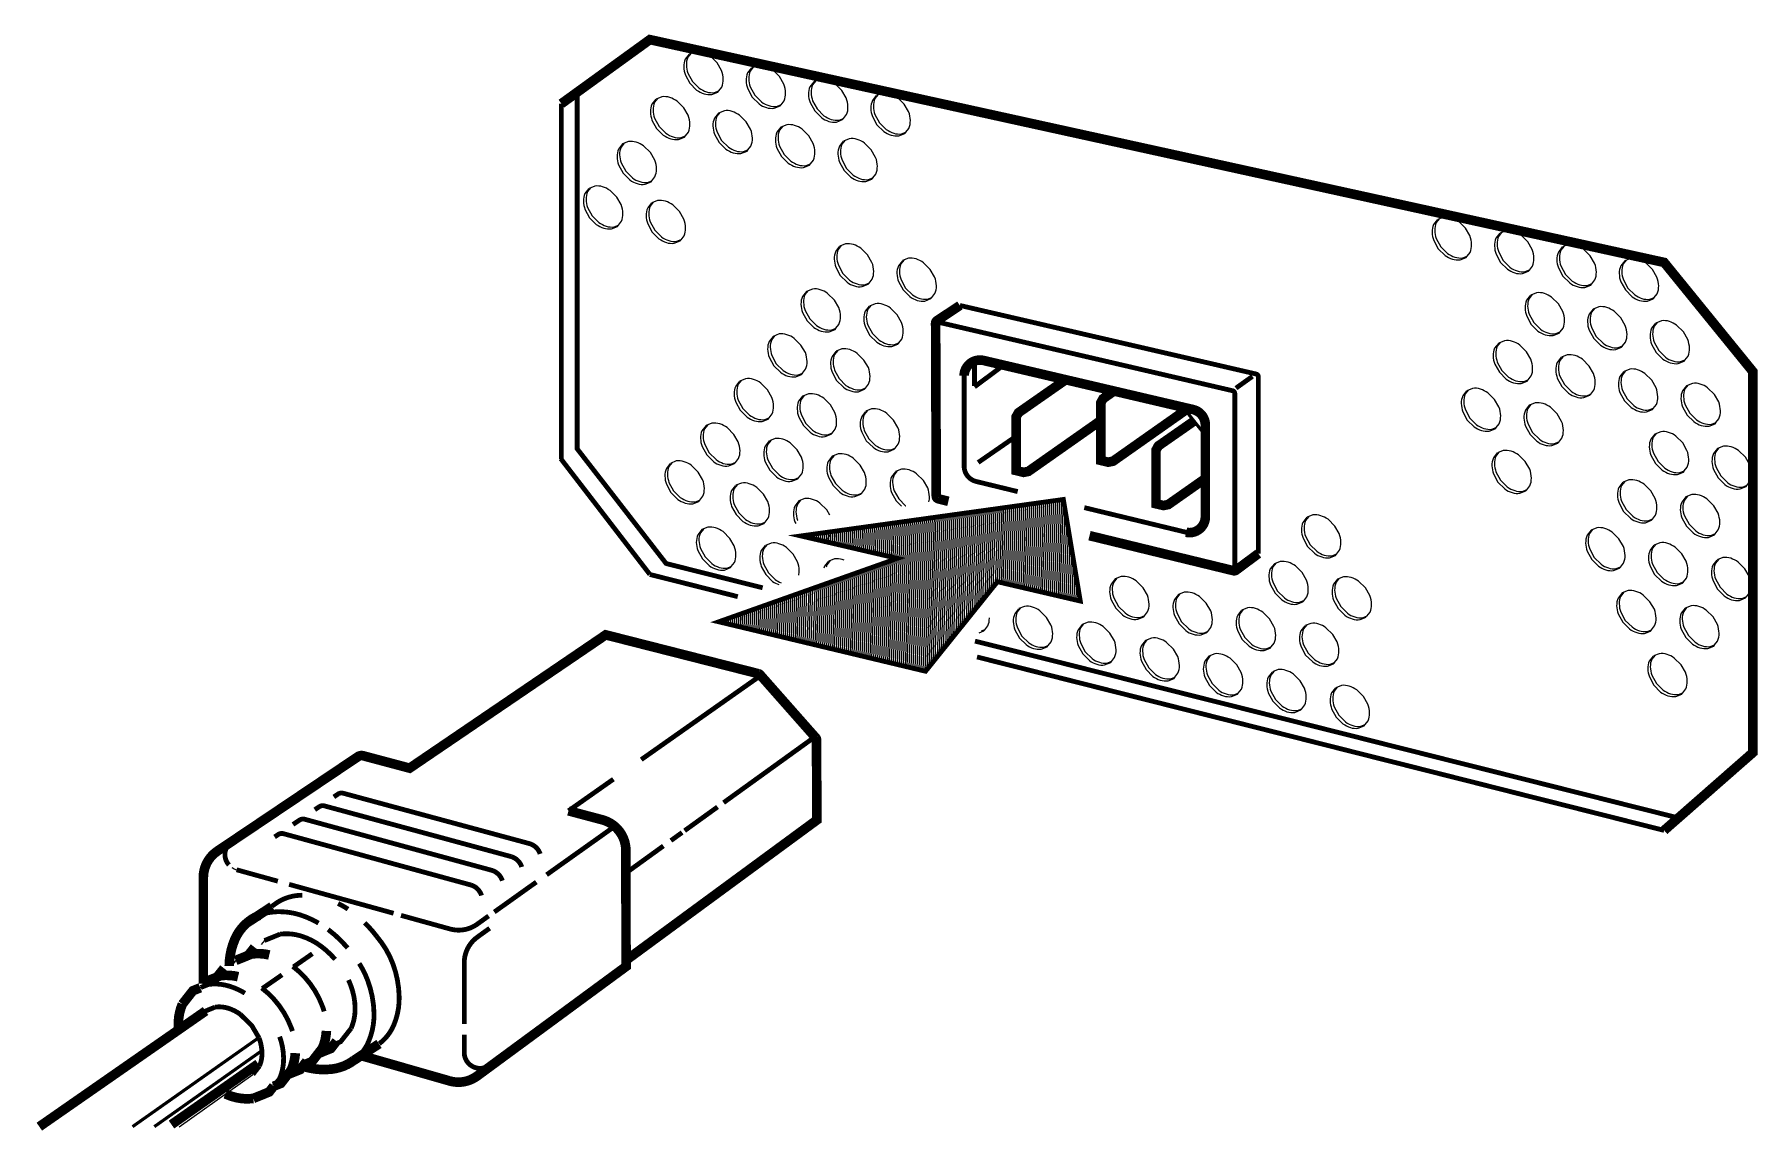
# Model space of a CAD drawing. Extents: x 1.27 to 4.86, y 1.39 to 3.67.
import ezdxf

# ---------------------------------------------------------------- set-up
doc = ezdxf.new("R2010")
doc.units = 0
doc.layers.get('0').update_dxf_attribs({"linetype": 'CONTINUOUS'})
doc.layers.add('1', color=7, linetype='CONTINUOUS')
doc.layers.get('0').off()

# ---------------------------------------------------------------- blocks, each defined once
blk = doc.blocks.new('*X')
at = {"color": 0}
for p, q in [((3.5813, 6.8234), (3.5813, 7.1271)), ((3.2688, 6.7026), (3.2688, 7.0726)), ((3.275, 6.711), (3.275, 7.0737)), ((3.2812, 6.7193), (3.2812, 7.0748)), ((3.2875, 6.7277), (3.2875, 7.0759)), ((3.2938, 6.7361), (3.2938, 7.077)), ((3.3, 6.7444), (3.3, 7.0781)), ((3.3062, 6.7528), (3.3062, 7.0792)), ((3.3125, 6.7612), (3.3125, 7.0803)), ((3.3188, 6.7696), (3.3188, 7.0813)), ((3.325, 6.7779), (3.325, 7.0824)), ((3.3313, 6.7863), (3.3313, 7.0835)), ((3.3375, 6.7947), (3.3375, 7.0846)), ((3.3438, 6.803), (3.3438, 7.0857)), ((3.35, 6.8114), (3.35, 7.0868)), ((3.3563, 6.8198), (3.3563, 7.0879)), ((3.3625, 6.8282), (3.3625, 7.089)), ((3.3688, 6.8365), (3.3688, 7.0901)), ((3.375, 6.8449), (3.375, 7.0912)), ((3.375, 6.8449), (3.375, 7.0912)), ((3.3813, 6.8533), (3.3813, 7.0922)), ((3.3875, 6.8615), (3.3875, 7.0933)), ((3.3938, 6.8602), (3.3938, 7.0944)), ((3.4, 6.859), (3.4, 7.0955)), ((3.4062, 6.8578), (3.4062, 7.0966)), ((3.4125, 6.8565), (3.4125, 7.0977)), ((3.4188, 6.8553), (3.4188, 7.0988)), ((3.425, 6.8541), (3.425, 7.0999)), ((3.4313, 6.8529), (3.4313, 7.101)), ((3.4375, 6.8516), (3.4375, 7.1021)), ((3.4438, 6.8504), (3.4438, 7.1032)), ((3.45, 6.8492), (3.45, 7.1042)), ((3.4563, 6.8479), (3.4563, 7.1053)), ((3.4625, 6.8467), (3.4625, 7.1064)), ((3.4688, 6.8455), (3.4688, 7.1075)), ((3.475, 6.8443), (3.475, 7.1086)), ((3.4813, 6.843), (3.4813, 7.1097)), ((3.4875, 6.8418), (3.4875, 7.1108)), ((3.4938, 6.8406), (3.4938, 7.1119)), ((3.5, 6.8394), (3.5, 7.113)), ((3.5, 6.8394), (3.5, 7.113)), ((3.5063, 6.8381), (3.5063, 7.1141)), ((3.5125, 6.8369), (3.5125, 7.1151)), ((3.5187, 6.8357), (3.5187, 7.1162)), ((3.525, 6.8344), (3.525, 7.1173)), ((3.5313, 6.8332), (3.5313, 7.1184)), ((3.5375, 6.832), (3.5375, 7.1195)), ((3.5438, 6.8308), (3.5438, 7.1206)), ((3.55, 6.8295), (3.55, 7.1217)), ((3.5563, 6.8283), (3.5563, 7.1228)), ((3.5625, 6.8271), (3.5625, 7.1239)), ((3.5688, 6.8258), (3.5688, 7.125)), ((3.575, 6.8246), (3.575, 7.126)), ((3.5875, 6.8222), (3.5875, 7.1226)), ((3.5938, 6.8209), (3.5938, 7.0919)), ((2.9563, 6.9462), (2.9563, 7.0181)), ((2.9625, 6.9449), (2.9625, 7.0192)), ((2.9688, 6.9437), (2.9688, 7.0203)), ((2.975, 6.9425), (2.975, 7.0214)), ((2.9813, 6.9413), (2.9813, 7.0225)), ((2.9875, 6.94), (2.9875, 7.0236)), ((2.9938, 6.9388), (2.9938, 7.0246)), ((3, 6.9376), (3, 7.0257)), ((3, 6.9376), (3, 7.0257)), ((3.0063, 6.9364), (3.0063, 7.0268)), ((3.0125, 6.9351), (3.0125, 7.0279)), ((3.0187, 6.9339), (3.0187, 7.029)), ((3.025, 6.9327), (3.025, 7.0301)), ((3.0312, 6.9314), (3.0312, 7.0312)), ((3.0375, 6.9302), (3.0375, 7.0323)), ((3.0438, 6.929), (3.0438, 7.0334)), ((3.05, 6.9278), (3.05, 7.0345)), ((3.0563, 6.9265), (3.0563, 7.0356)), ((3.0625, 6.9253), (3.0625, 7.0366)), ((3.0688, 6.9241), (3.0688, 7.0377)), ((3.075, 6.5906), (3.075, 7.0388)), ((3.0813, 6.5893), (3.0813, 7.0399)), ((3.0875, 6.588), (3.0875, 7.041)), ((3.0938, 6.5868), (3.0938, 7.0421)), ((3.1, 6.5855), (3.1, 7.0432)), ((3.1063, 6.5842), (3.1063, 7.0443)), ((3.1125, 6.583), (3.1125, 7.0454)), ((3.1187, 6.5817), (3.1187, 7.0465)), ((3.125, 6.5804), (3.125, 7.0475)), ((3.125, 6.5804), (3.125, 7.0475)), ((3.1313, 6.5792), (3.1313, 7.0486)), ((3.1375, 6.5779), (3.1375, 7.0497)), ((3.1437, 6.5766), (3.1437, 7.0508)), ((3.15, 6.5754), (3.15, 7.0519)), ((3.1562, 6.5741), (3.1562, 7.053)), ((3.1625, 6.5728), (3.1625, 7.0541)), ((3.1688, 6.5716), (3.1688, 7.0552)), ((3.175, 6.577), (3.175, 7.0563)), ((3.1813, 6.5854), (3.1813, 7.0574)), ((3.1875, 6.5938), (3.1875, 7.0584)), ((3.1938, 6.6021), (3.1938, 7.0595)), ((3.2, 6.6105), (3.2, 7.0606)), ((3.2063, 6.6189), (3.2063, 7.0617)), ((3.2125, 6.6272), (3.2125, 7.0628)), ((3.2188, 6.6356), (3.2188, 7.0639)), ((3.225, 6.644), (3.225, 7.065)), ((3.2313, 6.6524), (3.2313, 7.0661)), ((3.2375, 6.6607), (3.2375, 7.0672)), ((3.2438, 6.6691), (3.2438, 7.0683)), ((3.25, 6.6775), (3.25, 7.0694)), ((3.25, 6.6775), (3.25, 7.0694)), ((3.2563, 6.6858), (3.2563, 7.0704)), ((3.2625, 6.6942), (3.2625, 7.0715)), ((3.6, 6.8197), (3.6, 7.0611)), ((3.6063, 6.8185), (3.6063, 7.0303)), ((2.7625, 6.9842), (2.7625, 6.9843)), ((2.7688, 6.983), (2.7688, 6.9854)), ((2.775, 6.9818), (2.775, 6.9865)), ((2.7812, 6.9806), (2.7812, 6.9876)), ((2.7875, 6.9793), (2.7875, 6.9887)), ((2.7938, 6.9781), (2.7938, 6.9898)), ((2.8, 6.9769), (2.8, 6.9908)), ((2.8062, 6.9756), (2.8062, 6.9919)), ((2.8125, 6.9744), (2.8125, 6.993)), ((2.8188, 6.9732), (2.8188, 6.9941)), ((2.825, 6.972), (2.825, 6.9952)), ((2.8313, 6.9707), (2.8313, 6.9963)), ((2.8375, 6.9695), (2.8375, 6.9974)), ((2.8438, 6.9683), (2.8438, 6.9985)), ((2.85, 6.967), (2.85, 6.9996)), ((2.8563, 6.9658), (2.8563, 7.0007)), ((2.8625, 6.9646), (2.8625, 7.0018)), ((2.8687, 6.9634), (2.8687, 7.0028)), ((2.875, 6.9621), (2.875, 7.0039)), ((2.875, 6.9621), (2.875, 7.0039)), ((2.8813, 6.9609), (2.8813, 7.005)), ((2.8875, 6.9597), (2.8875, 7.0061)), ((2.8938, 6.9585), (2.8938, 7.0072)), ((2.9, 6.9572), (2.9, 7.0083)), ((2.9062, 6.956), (2.9062, 7.0094)), ((2.9125, 6.9548), (2.9125, 7.0105)), ((2.9188, 6.9535), (2.9188, 7.0116)), ((2.925, 6.9523), (2.925, 7.0127)), ((2.9312, 6.9511), (2.9312, 7.0137)), ((2.9375, 6.9499), (2.9375, 7.0148)), ((2.9438, 6.9486), (2.9438, 7.0159)), ((2.95, 6.9474), (2.95, 7.017)), ((3.6125, 6.8173), (3.6125, 6.9996)), ((3.6188, 6.816), (3.6188, 6.9688)), ((3.0312, 6.5994), (3.0312, 6.9091)), ((3.0375, 6.5982), (3.0375, 6.9116)), ((3.0438, 6.5969), (3.0438, 6.9141)), ((3.05, 6.5956), (3.05, 6.9165)), ((3.0563, 6.5944), (3.0563, 6.919)), ((3.0625, 6.5931), (3.0625, 6.9214)), ((3.0688, 6.5918), (3.0688, 6.9239)), ((3.625, 6.8148), (3.625, 6.938)), ((3.625, 6.8148), (3.625, 6.938)), ((2.8938, 6.6273), (2.8938, 6.8549)), ((2.9, 6.626), (2.9, 6.8574)), ((2.9062, 6.6247), (2.9062, 6.8598)), ((2.9125, 6.6235), (2.9125, 6.8623)), ((2.9188, 6.6222), (2.9188, 6.8648)), ((2.925, 6.621), (2.925, 6.8672)), ((2.9312, 6.6197), (2.9312, 6.8697)), ((2.9375, 6.6184), (2.9375, 6.8722)), ((2.9438, 6.6172), (2.9438, 6.8746)), ((2.95, 6.6159), (2.95, 6.8771)), ((2.9563, 6.6146), (2.9563, 6.8795)), ((2.9625, 6.6134), (2.9625, 6.882)), ((2.9688, 6.6121), (2.9688, 6.8845)), ((2.975, 6.6108), (2.975, 6.8869)), ((2.9813, 6.6096), (2.9813, 6.8894)), ((2.9875, 6.6083), (2.9875, 6.8919)), ((2.9938, 6.607), (2.9938, 6.8943)), ((3, 6.6058), (3, 6.8968)), ((3, 6.6058), (3, 6.8968)), ((3.0063, 6.6045), (3.0063, 6.8993)), ((3.0125, 6.6032), (3.0125, 6.9017)), ((3.0187, 6.602), (3.0187, 6.9042)), ((3.025, 6.6007), (3.025, 6.9067)), ((3.6313, 6.8136), (3.6313, 6.9073)), ((3.6375, 6.8123), (3.6375, 6.8765)), ((2.7563, 6.6551), (2.7563, 6.8007)), ((2.7625, 6.6539), (2.7625, 6.8031)), ((2.7688, 6.6526), (2.7688, 6.8056)), ((2.775, 6.6513), (2.775, 6.8081)), ((2.7812, 6.6501), (2.7812, 6.8105)), ((2.7875, 6.6488), (2.7875, 6.813)), ((2.7938, 6.6475), (2.7938, 6.8155)), ((2.8, 6.6463), (2.8, 6.8179)), ((2.8062, 6.645), (2.8062, 6.8204)), ((2.8125, 6.6437), (2.8125, 6.8229)), ((2.8188, 6.6425), (2.8188, 6.8253)), ((2.825, 6.6412), (2.825, 6.8278)), ((2.8313, 6.6399), (2.8313, 6.8303)), ((2.8375, 6.6387), (2.8375, 6.8327)), ((2.8438, 6.6374), (2.8438, 6.8352)), ((2.85, 6.6361), (2.85, 6.8377)), ((2.8563, 6.6349), (2.8563, 6.8401)), ((2.8625, 6.6336), (2.8625, 6.8426)), ((2.8687, 6.6323), (2.8687, 6.845)), ((2.875, 6.6311), (2.875, 6.8475)), ((2.875, 6.6311), (2.875, 6.8475)), ((2.8813, 6.6298), (2.8813, 6.85)), ((2.8875, 6.6285), (2.8875, 6.8524)), ((3.6438, 6.8111), (3.6438, 6.8457)), ((3.65, 6.8099), (3.65, 6.815)), ((2.6187, 6.683), (2.6187, 6.7465)), ((2.625, 6.6817), (2.625, 6.7489)), ((2.625, 6.6817), (2.625, 6.7489)), ((2.6313, 6.6805), (2.6313, 6.7514)), ((2.6375, 6.6792), (2.6375, 6.7539)), ((2.6438, 6.6779), (2.6438, 6.7563)), ((2.65, 6.6767), (2.65, 6.7588)), ((2.6562, 6.6754), (2.6562, 6.7612)), ((2.6625, 6.6741), (2.6625, 6.7637)), ((2.6688, 6.6729), (2.6688, 6.7662)), ((2.675, 6.6716), (2.675, 6.7686)), ((2.6812, 6.6703), (2.6812, 6.7711)), ((2.6875, 6.6691), (2.6875, 6.7736)), ((2.6938, 6.6678), (2.6938, 6.776)), ((2.7, 6.6665), (2.7, 6.7785)), ((2.7063, 6.6653), (2.7063, 6.781)), ((2.7125, 6.664), (2.7125, 6.7834)), ((2.7188, 6.6627), (2.7188, 6.7859)), ((2.725, 6.6615), (2.725, 6.7884)), ((2.7313, 6.6602), (2.7313, 6.7908)), ((2.7375, 6.6589), (2.7375, 6.7933)), ((2.7437, 6.6577), (2.7437, 6.7958)), ((2.75, 6.6564), (2.75, 6.7982)), ((2.75, 6.6564), (2.75, 6.7982)), ((2.5125, 6.7045), (2.5125, 6.7046)), ((2.5188, 6.7032), (2.5188, 6.707)), ((2.525, 6.702), (2.525, 6.7095)), ((2.5312, 6.7007), (2.5312, 6.712)), ((2.5375, 6.6994), (2.5375, 6.7144)), ((2.5438, 6.6982), (2.5438, 6.7169)), ((2.55, 6.6969), (2.55, 6.7194)), ((2.5562, 6.6956), (2.5562, 6.7218)), ((2.5625, 6.6944), (2.5625, 6.7243)), ((2.5688, 6.6931), (2.5688, 6.7267)), ((2.575, 6.6919), (2.575, 6.7292)), ((2.5813, 6.6906), (2.5813, 6.7317)), ((2.5875, 6.6893), (2.5875, 6.7341)), ((2.5938, 6.6881), (2.5938, 6.7366)), ((2.6, 6.6868), (2.6, 6.7391)), ((2.6063, 6.6855), (2.6063, 6.7415)), ((2.6125, 6.6843), (2.6125, 6.744))]:
    blk.add_line(p, q, dxfattribs=at)
blk = doc.blocks.new('BTC0POWC')
at = {"layer": '1', "color": 0}
blk.add_line((0.6451, 0.4994), (0.7219, 0.5538), dxfattribs=at)
for points, const_width in [([(2.1921, 0.8079), (2.2844, 0.8888), (2.2844, 1.2858), (2.1921, 1.3993), (1.1354, 1.6313), (1.0432, 1.5646)], 0.01), ([(1.0432, 1.5646), (1.0432, 1.1941)], 0.005), ([(1.2529, 1.0605), (1.1523, 1.0858), (1.0596, 1.2053), (1.0596, 1.5765)], 0.005), ([(1.767, 1.2831), (1.4584, 1.3545)], 0.005), ([(1.7425, 1.2657), (1.4331, 1.3377)], 0.005), ([(1.4736, 1.2705), (1.4736, 1.2961)], 0.005), ([(1.4736, 1.2697), (1.5045, 1.2928)], 0.005), ([(1.4628, 1.2822), (1.4628, 1.1872)], 0.005), ([(1.5687, 1.2772), (1.5194, 1.2428), (1.517, 1.2385), (1.517, 1.1826)], 0.01), ([(1.746, 1.2684), (1.7632, 1.2807)], 0.005), ([(1.7693, 1.2802), (1.7693, 1.0961)], 0.005), ([(1.619, 1.2654), (1.6075, 1.2574), (1.6051, 1.253), (1.6051, 1.1932)], 0.01), ([(1.7448, 1.2628), (1.7448, 1.078)], 0.005), ([(1.6051, 1.1994), (1.6051, 1.1932), (1.6128, 1.1913), (1.6179, 1.1923), (1.6961, 1.2473)], 0.01), ([(1.7023, 1.2341), (1.6651, 1.2082), (1.6627, 1.2038), (1.6627, 1.148)], 0.01), ([(1.7141, 1.2193), (1.6909, 1.2485)], 0.0033), ([(1.4774, 1.191), (1.5172, 1.2185)], 0.005), ([(1.517, 1.19), (1.517, 1.1826), (1.5247, 1.1807), (1.5297, 1.1817), (1.6029, 1.2331)], 0.01), ([(1.0427, 1.1948), (1.1354, 1.0744)], 0.005), ([(1.5186, 1.1607), (1.4754, 1.1712)], 0.005), ([(1.6627, 1.1545), (1.6627, 1.148), (1.6704, 1.1462), (1.6755, 1.1472), (1.7141, 1.1743)], 0.01), ([(1.6958, 1.1179), (1.588, 1.144)], 0.005), ([(1.227, 1.0513), (1.1354, 1.0744)], 0.005), ([(2.2068, 0.8209), (1.4741, 1.005)], 0.005), ([(2.1921, 0.8079), (1.4762, 0.9885)], 0.005), ([(1.1264, 0.8816), (1.2509, 0.9692)], 0.005), ([(1.2122, 0.8368), (1.3073, 0.9053)], 0.005), ([(1.0506, 0.8283), (1.0974, 0.8612)], 0.005), ([(1.1716, 0.8076), (1.2059, 0.8323)], 0.005), ([(1.0278, 0.7617), (1.0987, 0.8121)], 0.005), ([(1.1573, 0.7973), (1.169, 0.8057)], 0.005), ([(1.1132, 0.7655), (1.1495, 0.7917)], 0.005), ([(0.7478, 0.755), (0.7048, 0.7669)], 0.005), ([(0.8684, 0.7216), (0.7595, 0.7517)], 0.005), ([(0.9733, 0.7229), (1.0171, 0.7541)], 0.005), ([(0.7417, 0.7287), (0.7153, 0.7113)], 0.01), ([(0.9274, 0.7052), (0.8761, 0.7194)], 0.005), ([(0.9553, 0.7101), (0.9674, 0.7188)], 0.005), ([(0.9558, 0.6969), (0.9685, 0.706)], 0.005), ([(0.7641, 0.6658), (0.7838, 0.6795)], 0.005), ([(0.942, 0.67), (0.942, 0.6063)], 0.005), ([(0.7317, 0.6433), (0.7522, 0.6575)], 0.005), ([(0.4993, 0.4994), (0.6725, 0.6198)], 0.01), ([(0.5964, 0.4994), (0.728, 0.5921)], 0.0033), ([(0.942, 0.5952), (0.942, 0.5766)], 0.005), ([(0.6191, 0.4994), (0.7312, 0.5786)], 0.0033), ([(0.8271, 0.5685), (0.8532, 0.5856)], 0.01), ([(0.7273, 0.5648), (0.637, 0.5016)], 0.01)]:
    blk.add_lwpolyline(points, dxfattribs=dict(at, const_width=const_width))
for points in [[(1.1764, 1.6162), (1.1764, 1.6162), (1.1723, 1.6109, 0.106619), (1.1707, 1.6029, 0.083555), (1.1724, 1.5944), (1.1771, 1.5858), (1.1841, 1.5788, 0.083555), (1.1918, 1.5749, 0.106619), (1.2, 1.5742), (1.2062, 1.5767)], [(1.178, 1.6168), (1.1749, 1.6129, 0.106619), (1.1734, 1.6049, 0.083555), (1.175, 1.5964), (1.1798, 1.5878), (1.1868, 1.5808, 0.083555), (1.1945, 1.5769, 0.106619), (1.2026, 1.5762), (1.2073, 1.578)], [(1.2071, 1.5779), (1.2103, 1.5819, 0.106619), (1.2118, 1.59, 0.083555), (1.2101, 1.5993), (1.2055, 1.6071), (1.1984, 1.6141, 0.083555), (1.1908, 1.618, 0.106619), (1.1826, 1.6187), (1.1766, 1.6163)], [(1.2414, 1.6019), (1.2414, 1.6019), (1.2372, 1.5966, 0.106619), (1.2357, 1.5885, 0.083555), (1.2373, 1.5801), (1.2421, 1.5714), (1.2491, 1.5644, 0.083555), (1.2568, 1.5606, 0.106619), (1.265, 1.5598), (1.2712, 1.5623)], [(1.243, 1.6025), (1.2399, 1.5986, 0.106619), (1.2384, 1.5905, 0.083555), (1.24, 1.5821), (1.2448, 1.5734), (1.2518, 1.5664, 0.083555), (1.2594, 1.5626, 0.106619), (1.2676, 1.5618), (1.2723, 1.5637)], [(1.2721, 1.5635), (1.2753, 1.5676, 0.106619), (1.2768, 1.5757, 0.083555), (1.275, 1.585), (1.2704, 1.5928), (1.2634, 1.5997, 0.083555), (1.2558, 1.6036, 0.106619), (1.2476, 1.6044), (1.2416, 1.6019)], [(1.3064, 1.5875), (1.3063, 1.5875), (1.3022, 1.5822, 0.106619), (1.3007, 1.5742, 0.083555), (1.3023, 1.5657), (1.3071, 1.5571), (1.3141, 1.5501, 0.083555), (1.3217, 1.5462, 0.106619), (1.3299, 1.5455), (1.3361, 1.548)], [(1.3079, 1.5881), (1.3049, 1.5842, 0.106619), (1.3033, 1.5762, 0.083555), (1.305, 1.5677), (1.3097, 1.5591), (1.3168, 1.5521, 0.083555), (1.3244, 1.5482, 0.106619), (1.3326, 1.5475), (1.3372, 1.5493)], [(1.3371, 1.5492), (1.3403, 1.5533, 0.106619), (1.3418, 1.5613, 0.083555), (1.34, 1.5706), (1.3354, 1.5784), (1.3284, 1.5854, 0.083555), (1.3207, 1.5893, 0.106619), (1.3125, 1.59), (1.3065, 1.5876)], [(1.1417, 1.5693), (1.1417, 1.5693), (1.1376, 1.5641, 0.106619), (1.136, 1.556, 0.083555), (1.1376, 1.5476), (1.1424, 1.5389), (1.1494, 1.5319, 0.083555), (1.1571, 1.528, 0.106619), (1.1653, 1.5273), (1.1715, 1.5298)], [(1.1433, 1.57), (1.1402, 1.5661, 0.106619), (1.1387, 1.558, 0.083555), (1.1403, 1.5496), (1.1451, 1.5409), (1.1521, 1.5339, 0.083555), (1.1597, 1.53, 0.106619), (1.1679, 1.5293), (1.1726, 1.5312)], [(1.1724, 1.531), (1.1756, 1.5351, 0.106619), (1.1771, 1.5431, 0.083555), (1.1753, 1.5525), (1.1707, 1.5603), (1.1637, 1.5672, 0.083555), (1.1561, 1.5711, 0.106619), (1.1479, 1.5718), (1.1419, 1.5694)], [(1.2062, 1.5767), (1.207, 1.5778, 0.106619)], [(1.2712, 1.5623), (1.272, 1.5634, 0.106619)], [(1.3713, 1.5732), (1.3713, 1.5732), (1.3672, 1.5679, 0.106619), (1.3656, 1.5598, 0.083555), (1.3673, 1.5514), (1.372, 1.5427), (1.3791, 1.5357, 0.083555), (1.3867, 1.5319, 0.106619), (1.3949, 1.5311), (1.4011, 1.5336)], [(1.3729, 1.5738), (1.3699, 1.5699, 0.106619), (1.3683, 1.5618, 0.083555), (1.3699, 1.5534), (1.3747, 1.5447), (1.3817, 1.5378, 0.083555), (1.3894, 1.5339, 0.106619), (1.3976, 1.5331), (1.4022, 1.535)], [(1.402, 1.5348), (1.4052, 1.5389, 0.106619), (1.4068, 1.547, 0.083555), (1.405, 1.5563), (1.4004, 1.5641), (1.3934, 1.571, 0.083555), (1.3857, 1.5749, 0.106619), (1.3775, 1.5757), (1.3715, 1.5732)], [(1.2068, 1.5548), (1.2068, 1.5548), (1.2026, 1.5495, 0.106619), (1.2011, 1.5414, 0.083555), (1.2027, 1.533), (1.2075, 1.5243), (1.2145, 1.5173, 0.083555), (1.2222, 1.5135, 0.106619), (1.2303, 1.5127), (1.2366, 1.5152)], [(1.2084, 1.5554), (1.2053, 1.5515, 0.106619), (1.2038, 1.5434, 0.083555), (1.2054, 1.535), (1.2101, 1.5263), (1.2172, 1.5193, 0.083555), (1.2248, 1.5155, 0.106619), (1.233, 1.5147), (1.2376, 1.5166)], [(1.2375, 1.5164), (1.2407, 1.5205, 0.106619), (1.2422, 1.5286, 0.083555), (1.2404, 1.5379), (1.2358, 1.5457), (1.2288, 1.5526, 0.083555), (1.2211, 1.5565, 0.106619), (1.213, 1.5573), (1.207, 1.5548)], [(1.3361, 1.548), (1.337, 1.5491, 0.106619)], [(1.1715, 1.5298), (1.1723, 1.5309, 0.106619)], [(1.2719, 1.5402), (1.2718, 1.5402), (1.2677, 1.5349, 0.106619), (1.2662, 1.5268, 0.083555), (1.2678, 1.5184), (1.2726, 1.5097), (1.2796, 1.5028, 0.083555), (1.2872, 1.4989, 0.106619), (1.2954, 1.4981), (1.3016, 1.5006)], [(1.2734, 1.5408), (1.2704, 1.5369, 0.106619), (1.2689, 1.5288, 0.083555), (1.2705, 1.5204), (1.2752, 1.5117), (1.2823, 1.5048, 0.083555), (1.2899, 1.5009, 0.106619), (1.2981, 1.5001), (1.3027, 1.502)], [(1.3026, 1.5018), (1.3058, 1.5059, 0.106619), (1.3073, 1.514, 0.083555), (1.3055, 1.5233), (1.3009, 1.5311), (1.2939, 1.5381, 0.083555), (1.2862, 1.5419, 0.106619), (1.2781, 1.5427), (1.272, 1.5403)], [(1.3385, 1.5262), (1.3355, 1.5223, 0.106619), (1.3339, 1.5143, 0.083555), (1.3356, 1.5058), (1.3403, 1.4971), (1.3473, 1.4902, 0.083555), (1.355, 1.4863, 0.106619), (1.3632, 1.4856), (1.3678, 1.4874)], [(1.3677, 1.4873), (1.3708, 1.4913, 0.106619), (1.3724, 1.4994, 0.083555), (1.3706, 1.5087), (1.366, 1.5165), (1.359, 1.5235, 0.083555), (1.3513, 1.5274, 0.106619), (1.3431, 1.5281), (1.3371, 1.5257)], [(1.4011, 1.5336), (1.402, 1.5347, 0.106619)], [(1.1068, 1.5227), (1.1068, 1.5227), (1.1027, 1.5174, 0.106619), (1.1012, 1.5094, 0.083555), (1.1028, 1.5009), (1.1075, 1.4923), (1.1146, 1.4853, 0.083555), (1.1222, 1.4814, 0.106619), (1.1304, 1.4807), (1.1366, 1.4832)], [(1.1084, 1.5233), (1.1054, 1.5194, 0.106619), (1.1038, 1.5114, 0.083555), (1.1055, 1.5029), (1.1102, 1.4943), (1.1172, 1.4873, 0.083555), (1.1249, 1.4834, 0.106619), (1.1331, 1.4827), (1.1377, 1.4845)], [(1.1376, 1.4844), (1.1407, 1.4885, 0.106619), (1.1423, 1.4965, 0.083555), (1.1405, 1.5058), (1.1359, 1.5136), (1.1289, 1.5206, 0.083555), (1.1212, 1.5245, 0.106619), (1.113, 1.5252), (1.107, 1.5228)], [(1.2366, 1.5152), (1.2374, 1.5163, 0.106619)], [(1.3369, 1.5256), (1.3369, 1.5256), (1.3328, 1.5203, 0.106619), (1.3313, 1.5122, 0.083555), (1.3329, 1.5038), (1.3377, 1.4951), (1.3447, 1.4882, 0.083555), (1.3523, 1.4843, 0.106619), (1.3605, 1.4836), (1.3667, 1.4861)], [(1.3016, 1.5006), (1.3025, 1.5017, 0.106619)], [(1.0719, 1.4763), (1.0719, 1.4763), (1.0677, 1.4711, 0.106619), (1.0662, 1.463, 0.083555), (1.0678, 1.4546), (1.0726, 1.4459), (1.0796, 1.4389, 0.083555), (1.0873, 1.435, 0.106619), (1.0954, 1.4343), (1.1016, 1.4368)], [(1.0735, 1.477), (1.0704, 1.4731, 0.106619), (1.0689, 1.465, 0.083555), (1.0705, 1.4566), (1.0752, 1.4479), (1.0823, 1.4409, 0.083555), (1.0899, 1.437, 0.106619), (1.0981, 1.4363), (1.1027, 1.4382)], [(1.1026, 1.438), (1.1058, 1.4421, 0.106619), (1.1073, 1.4502, 0.083555), (1.1055, 1.4595), (1.1009, 1.4673), (1.0939, 1.4742, 0.083555), (1.0862, 1.4781, 0.106619), (1.0781, 1.4788), (1.0721, 1.4764)], [(1.1366, 1.4832), (1.1375, 1.4843, 0.106619)], [(1.3667, 1.4861), (1.3676, 1.4872, 0.106619)], [(1.1372, 1.4613), (1.1372, 1.4613), (1.1331, 1.456, 0.106619), (1.1315, 1.4479, 0.083555), (1.1331, 1.4395), (1.1379, 1.4308), (1.1449, 1.4239, 0.083555), (1.1526, 1.42, 0.106619), (1.1608, 1.4193), (1.167, 1.4218)], [(1.1388, 1.4619), (1.1357, 1.458, 0.106619), (1.1342, 1.45, 0.083555), (1.1358, 1.4415), (1.1406, 1.4328), (1.1476, 1.4259, 0.083555), (1.1552, 1.422, 0.106619), (1.1634, 1.4213), (1.1681, 1.4231)], [(1.1679, 1.423), (1.1711, 1.427, 0.106619), (1.1726, 1.4351, 0.083555), (1.1708, 1.4444), (1.1662, 1.4522), (1.1592, 1.4592, 0.083555), (1.1516, 1.4631, 0.106619), (1.1434, 1.4638), (1.1374, 1.4614)], [(1.1016, 1.4368), (1.1025, 1.4379, 0.106619)], [(1.9561, 1.4441), (1.9561, 1.444), (1.9519, 1.4388, 0.106619), (1.9504, 1.4307, 0.083555), (1.952, 1.4223), (1.9568, 1.4136), (1.9638, 1.4066, 0.083555), (1.9715, 1.4027, 0.106619), (1.9796, 1.402), (1.9858, 1.4045)], [(1.9577, 1.4447), (1.9546, 1.4408, 0.106619), (1.9531, 1.4327, 0.083555), (1.9547, 1.4243), (1.9594, 1.4156), (1.9665, 1.4086, 0.083555), (1.9741, 1.4048, 0.106619), (1.9823, 1.404), (1.9869, 1.4059)], [(1.9868, 1.4057), (1.99, 1.4098, 0.106619), (1.9915, 1.4179, 0.083555), (1.9897, 1.4272), (1.9851, 1.435), (1.9781, 1.4419, 0.083555), (1.9704, 1.4458, 0.106619), (1.9623, 1.4466), (1.9563, 1.4441)], [(1.167, 1.4218), (1.1678, 1.4229, 0.106619)], [(1.3639, 1.3778), (1.367, 1.3819, 0.106619), (1.3686, 1.39, 0.083555), (1.3668, 1.3993), (1.3622, 1.4071), (1.3552, 1.414, 0.083555), (1.3475, 1.4179, 0.106619), (1.3393, 1.4187), (1.3333, 1.4162)], [(2.021, 1.4297), (2.021, 1.4297), (2.0169, 1.4244, 0.106619), (2.0154, 1.4164, 0.083555), (2.017, 1.4079), (2.0217, 1.3993), (2.0288, 1.3923, 0.083555), (2.0364, 1.3884, 0.106619), (2.0446, 1.3877), (2.0508, 1.3902)], [(2.0226, 1.4303), (2.0196, 1.4264, 0.106619), (2.018, 1.4184, 0.083555), (2.0197, 1.4099), (2.0244, 1.4013), (2.0314, 1.3943, 0.083555), (2.0391, 1.3904, 0.106619), (2.0473, 1.3897), (2.0519, 1.3915)], [(2.0518, 1.3914), (2.0549, 1.3954, 0.106619), (2.0565, 1.4035, 0.083555), (2.0547, 1.4128), (2.0501, 1.4206), (2.0431, 1.4276, 0.083555), (2.0354, 1.4315, 0.106619), (2.0272, 1.4322), (2.0212, 1.4298)], [(1.3331, 1.4161), (1.3331, 1.4161), (1.329, 1.4109, 0.106619), (1.3275, 1.4028, 0.083555), (1.3291, 1.3944), (1.3338, 1.3857), (1.3409, 1.3787, 0.083555), (1.3485, 1.3748, 0.106619), (1.3567, 1.3741), (1.3629, 1.3766)], [(1.3347, 1.4168), (1.3317, 1.4129, 0.106619), (1.3301, 1.4048, 0.083555), (1.3318, 1.3964), (1.3365, 1.3877), (1.3435, 1.3807, 0.083555), (1.3512, 1.3769, 0.106619), (1.3594, 1.3761), (1.364, 1.378)], [(1.3985, 1.4011), (1.3985, 1.4011), (1.3943, 1.3958, 0.106619), (1.3928, 1.3877, 0.083555), (1.3944, 1.3793), (1.3992, 1.3706), (1.4062, 1.3637, 0.083555), (1.4139, 1.3598, 0.106619), (1.422, 1.3591), (1.4282, 1.3616)], [(1.4, 1.4017), (1.397, 1.3978, 0.106619), (1.3955, 1.3898, 0.083555), (1.3971, 1.3813), (1.4018, 1.3726), (1.4089, 1.3657, 0.083555), (1.4165, 1.3618, 0.106619), (1.4247, 1.3611), (1.4293, 1.3629)], [(1.4292, 1.3628), (1.4324, 1.3668, 0.106619), (1.4339, 1.3749, 0.083555), (1.4321, 1.3842), (1.4275, 1.392), (1.4205, 1.399, 0.083555), (1.4128, 1.4029, 0.106619), (1.4047, 1.4036), (1.3986, 1.4012)], [(1.9858, 1.4045), (1.9867, 1.4056, 0.106619)], [(2.086, 1.4154), (2.086, 1.4154), (2.0819, 1.4101, 0.106619), (2.0803, 1.402, 0.083555), (2.082, 1.3936), (2.0867, 1.3849), (2.0938, 1.3779, 0.083555), (2.1014, 1.3741, 0.106619), (2.1096, 1.3733), (2.1158, 1.3758)], [(2.0876, 1.416), (2.0846, 1.4121, 0.106619), (2.083, 1.404, 0.083555), (2.0846, 1.3956), (2.0894, 1.3869), (2.0964, 1.3799, 0.083555), (2.1041, 1.3761, 0.106619), (2.1123, 1.3753), (2.1169, 1.3772)], [(2.1167, 1.377), (2.1199, 1.3811, 0.106619), (2.1215, 1.3892, 0.083555), (2.1197, 1.3985), (2.1151, 1.4063), (2.108, 1.4132, 0.083555), (2.1004, 1.4171, 0.106619), (2.0922, 1.4179), (2.0862, 1.4154)], [(2.151, 1.401), (2.151, 1.401), (2.1469, 1.3957, 0.106619), (2.1453, 1.3877, 0.083555), (2.1469, 1.3792), (2.1517, 1.3706), (2.1587, 1.3636, 0.083555), (2.1664, 1.3597, 0.106619), (2.1746, 1.359), (2.1808, 1.3615)], [(2.1526, 1.4016), (2.1495, 1.3977, 0.106619), (2.148, 1.3897, 0.083555), (2.1496, 1.3812), (2.1544, 1.3726), (2.1614, 1.3656, 0.083555), (2.169, 1.3617, 0.106619), (2.1772, 1.361), (2.1819, 1.3628)], [(2.1817, 1.3627), (2.1849, 1.3667, 0.106619), (2.1864, 1.3748, 0.083555), (2.1846, 1.3841), (2.18, 1.3919), (2.173, 1.3989, 0.083555), (2.1654, 1.4028, 0.106619), (2.1572, 1.4035), (2.1512, 1.4011)], [(2.0508, 1.3902), (2.0517, 1.3913, 0.106619)], [(1.2985, 1.3691), (1.2985, 1.3691), (1.2944, 1.3638, 0.106619), (1.2928, 1.3557, 0.083555), (1.2945, 1.3473), (1.2992, 1.3386), (1.3063, 1.3317, 0.083555), (1.3139, 1.3278, 0.106619), (1.3221, 1.327), (1.3283, 1.3295)], [(1.3001, 1.3697), (1.297, 1.3658, 0.106619), (1.2955, 1.3577, 0.083555), (1.2971, 1.3493), (1.3019, 1.3406), (1.3089, 1.3337, 0.083555), (1.3166, 1.3298, 0.106619), (1.3248, 1.329), (1.3294, 1.3309)], [(1.3292, 1.3307), (1.3324, 1.3348, 0.106619), (1.334, 1.3429, 0.083555), (1.3322, 1.3522), (1.3276, 1.36), (1.3205, 1.367, 0.083555), (1.3129, 1.3708, 0.106619), (1.3047, 1.3716), (1.2987, 1.3692)], [(1.3629, 1.3766), (1.3638, 1.3777, 0.106619)], [(2.0529, 1.3652), (2.0529, 1.3652), (2.0488, 1.3599, 0.106619), (2.0472, 1.3519, 0.083555), (2.0489, 1.3434), (2.0536, 1.3348), (2.0606, 1.3278, 0.083555), (2.0683, 1.3239, 0.106619), (2.0765, 1.3232), (2.0827, 1.3257)], [(2.0545, 1.3658), (2.0514, 1.3619, 0.106619), (2.0499, 1.3539, 0.083555), (2.0515, 1.3454), (2.0563, 1.3368), (2.0633, 1.3298, 0.083555), (2.071, 1.3259, 0.106619), (2.0791, 1.3252), (2.0838, 1.3271)], [(2.0836, 1.3269), (2.0868, 1.331, 0.106619), (2.0883, 1.339, 0.083555), (2.0866, 1.3483), (2.082, 1.3561), (2.0749, 1.3631, 0.083555), (2.0673, 1.367, 0.106619), (2.0591, 1.3677), (2.0531, 1.3653)], [(2.1158, 1.3758), (2.1167, 1.3769, 0.106619)], [(1.364, 1.3538), (1.3639, 1.3538), (1.3598, 1.3485, 0.106619), (1.3583, 1.3405, 0.083555), (1.3599, 1.332), (1.3647, 1.3233), (1.3717, 1.3164, 0.083555), (1.3793, 1.3125, 0.106619), (1.3875, 1.3118), (1.3937, 1.3143)], [(1.3655, 1.3544), (1.3625, 1.3505, 0.106619), (1.3609, 1.3425, 0.083555), (1.3626, 1.334), (1.3673, 1.3254), (1.3744, 1.3184, 0.083555), (1.382, 1.3145, 0.106619), (1.3902, 1.3138), (1.3948, 1.3156)], [(1.3947, 1.3155), (1.3978, 1.3195, 0.106619), (1.3994, 1.3276, 0.083555), (1.3976, 1.3369), (1.393, 1.3447), (1.386, 1.3517, 0.083555), (1.3783, 1.3556, 0.106619), (1.3701, 1.3563), (1.3641, 1.3539)], [(1.4282, 1.3616), (1.4291, 1.3627, 0.106619)], [(2.118, 1.3506), (2.118, 1.3506), (2.1139, 1.3454, 0.106619), (2.1123, 1.3373, 0.083555), (2.1139, 1.3289), (2.1187, 1.3202), (2.1257, 1.3132, 0.083555), (2.1334, 1.3093, 0.106619), (2.1416, 1.3086), (2.1478, 1.3111)], [(2.1196, 1.3513), (2.1165, 1.3474, 0.106619), (2.115, 1.3393, 0.083555), (2.1166, 1.3309), (2.1214, 1.3222), (2.1284, 1.3152, 0.083555), (2.1361, 1.3113, 0.106619), (2.1442, 1.3106), (2.1489, 1.3125)], [(2.1487, 1.3123), (2.1519, 1.3164, 0.106619), (2.1534, 1.3244, 0.083555), (2.1516, 1.3338), (2.1471, 1.3416), (2.14, 1.3485, 0.083555), (2.1324, 1.3524, 0.106619), (2.1242, 1.3531), (2.1182, 1.3507)], [(2.1808, 1.3615), (2.1816, 1.3626, 0.106619)], [(1.3283, 1.3295), (1.3292, 1.3306, 0.106619)], [(2.1831, 1.3361), (2.1831, 1.3361), (2.1789, 1.3308, 0.106619), (2.1774, 1.3227, 0.083555), (2.179, 1.3143), (2.1838, 1.3056), (2.1908, 1.2986, 0.083555), (2.1985, 1.2948, 0.106619), (2.2067, 1.294), (2.2129, 1.2965)], [(2.1847, 1.3367), (2.1816, 1.3328, 0.106619), (2.1801, 1.3247, 0.083555), (2.1817, 1.3163), (2.1865, 1.3076), (2.1935, 1.3006, 0.083555), (2.2011, 1.2968, 0.106619), (2.2093, 1.296), (2.214, 1.2979)], [(2.2138, 1.2977), (2.217, 1.3018, 0.106619), (2.2185, 1.3099, 0.083555), (2.2167, 1.3192), (2.2121, 1.327), (2.2051, 1.3339, 0.083555), (2.1975, 1.3378, 0.106619), (2.1893, 1.3386), (2.1833, 1.3361)], [(1.2638, 1.3223), (1.2638, 1.3223), (1.2596, 1.317, 0.106619), (1.2581, 1.3089, 0.083555), (1.2597, 1.3005), (1.2645, 1.2918), (1.2715, 1.2849, 0.083555), (1.2792, 1.281, 0.106619), (1.2873, 1.2802), (1.2935, 1.2827)], [(1.2653, 1.3229), (1.2623, 1.319, 0.106619), (1.2608, 1.3109, 0.083555), (1.2624, 1.3025), (1.2671, 1.2938), (1.2742, 1.2869, 0.083555), (1.2818, 1.283, 0.106619), (1.29, 1.2822), (1.2946, 1.2841)], [(1.2945, 1.2839), (1.2977, 1.288, 0.106619), (1.2992, 1.2961, 0.083555), (1.2974, 1.3054), (1.2928, 1.3132), (1.2858, 1.3202, 0.083555), (1.2781, 1.324, 0.106619), (1.27, 1.3248), (1.2639, 1.3223)], [(1.3937, 1.3143), (1.3946, 1.3154, 0.106619)], [(2.0197, 1.3153), (2.0197, 1.3153), (2.0155, 1.31, 0.106619), (2.014, 1.302, 0.083555), (2.0156, 1.2935), (2.0204, 1.2849), (2.0274, 1.2779, 0.083555), (2.0351, 1.274, 0.106619), (2.0433, 1.2733), (2.0495, 1.2758)], [(2.0213, 1.3159), (2.0182, 1.312, 0.106619), (2.0167, 1.304, 0.083555), (2.0183, 1.2955), (2.0231, 1.2869), (2.0301, 1.2799, 0.083555), (2.0377, 1.276, 0.106619), (2.0459, 1.2753), (2.0506, 1.2772)], [(2.0504, 1.277), (2.0536, 1.2811, 0.106619), (2.0551, 1.2891, 0.083555), (2.0533, 1.2984), (2.0487, 1.3062), (2.0417, 1.3132, 0.083555), (2.0341, 1.3171, 0.106619), (2.0259, 1.3178), (2.0199, 1.3154)], [(2.0827, 1.3257), (2.0835, 1.3268, 0.106619)], [(2.1478, 1.3111), (2.1486, 1.3122, 0.106619)], [(1.3293, 1.3068), (1.3293, 1.3067), (1.3252, 1.3015, 0.106619), (1.3236, 1.2934, 0.083555), (1.3253, 1.285), (1.33, 1.2763), (1.3371, 1.2693, 0.083555), (1.3447, 1.2655, 0.106619), (1.3529, 1.2647), (1.3591, 1.2672)], [(1.3309, 1.3074), (1.3278, 1.3035, 0.106619), (1.3263, 1.2954, 0.083555), (1.3279, 1.287), (1.3327, 1.2783), (1.3397, 1.2713, 0.083555), (1.3474, 1.2675, 0.106619), (1.3556, 1.2667), (1.3602, 1.2686)], [(1.36, 1.2684), (1.3632, 1.2725, 0.106619), (1.3648, 1.2806, 0.083555), (1.363, 1.2899), (1.3584, 1.2977), (1.3513, 1.3046, 0.083555), (1.3437, 1.3085, 0.106619), (1.3355, 1.3093), (1.3295, 1.3068)], [(2.0849, 1.3005), (2.0849, 1.3005), (2.0808, 1.2952, 0.106619), (2.0792, 1.2872, 0.083555), (2.0808, 1.2787), (2.0856, 1.27), (2.0926, 1.2631, 0.083555), (2.1003, 1.2592, 0.106619), (2.1085, 1.2585), (2.1147, 1.261)], [(2.0865, 1.3011), (2.0834, 1.2972, 0.106619), (2.0819, 1.2892, 0.083555), (2.0835, 1.2807), (2.0883, 1.2721), (2.0953, 1.2651, 0.083555), (2.1029, 1.2612, 0.106619), (2.1111, 1.2605), (2.1158, 1.2623)], [(2.1156, 1.2622), (2.1188, 1.2662, 0.106619), (2.1203, 1.2743, 0.083555), (2.1185, 1.2836), (2.1139, 1.2914), (2.1069, 1.2984, 0.083555), (2.0993, 1.3023, 0.106619), (2.0911, 1.303), (2.0851, 1.3006)], [(2.2129, 1.2965), (2.2137, 1.2976, 0.106619)], [(1.2289, 1.2757), (1.2289, 1.2757), (1.2248, 1.2704, 0.106619), (1.2232, 1.2624, 0.083555), (1.2248, 1.2539), (1.2296, 1.2453), (1.2366, 1.2383, 0.083555), (1.2443, 1.2344, 0.106619), (1.2525, 1.2337), (1.2587, 1.2362)], [(1.2305, 1.2763), (1.2274, 1.2724, 0.106619), (1.2259, 1.2644, 0.083555), (1.2275, 1.2559), (1.2323, 1.2473), (1.2393, 1.2403, 0.083555), (1.2469, 1.2364, 0.106619), (1.2551, 1.2357), (1.2598, 1.2375)], [(1.2596, 1.2374), (1.2628, 1.2415, 0.106619), (1.2643, 1.2495, 0.083555), (1.2625, 1.2588), (1.2579, 1.2666), (1.2509, 1.2736, 0.083555), (1.2433, 1.2775, 0.106619), (1.2351, 1.2782), (1.2291, 1.2758)], [(1.2935, 1.2827), (1.2944, 1.2838, 0.106619)], [(2.0495, 1.2758), (2.0503, 1.2769, 0.106619)], [(2.1501, 1.2857), (2.1501, 1.2857), (2.146, 1.2804, 0.106619), (2.1444, 1.2723, 0.083555), (2.146, 1.2639), (2.1508, 1.2552), (2.1578, 1.2483, 0.083555), (2.1655, 1.2444, 0.106619), (2.1737, 1.2436), (2.1799, 1.2462)], [(2.1517, 1.2863), (2.1486, 1.2824, 0.106619), (2.1471, 1.2743, 0.083555), (2.1487, 1.2659), (2.1535, 1.2572), (2.1605, 1.2503, 0.083555), (2.1681, 1.2464, 0.106619), (2.1763, 1.2457), (2.181, 1.2475)], [(2.1808, 1.2473), (2.184, 1.2514, 0.106619), (2.1855, 1.2595, 0.083555), (2.1837, 1.2688), (2.1791, 1.2766), (2.1721, 1.2836, 0.083555), (2.1645, 1.2875, 0.106619), (2.1563, 1.2882), (2.1503, 1.2858)], [(1.2946, 1.26), (1.2945, 1.26), (1.2904, 1.2547, 0.106619), (1.2889, 1.2466, 0.083555), (1.2905, 1.2382), (1.2953, 1.2295), (1.3023, 1.2225, 0.083555), (1.3099, 1.2187, 0.106619), (1.3181, 1.2179), (1.3243, 1.2204)], [(1.2961, 1.2606), (1.2931, 1.2567, 0.106619), (1.2915, 1.2486, 0.083555), (1.2932, 1.2402), (1.2979, 1.2315), (1.305, 1.2245, 0.083555), (1.3126, 1.2207, 0.106619), (1.3208, 1.2199), (1.3254, 1.2218)], [(1.3253, 1.2216), (1.3285, 1.2257, 0.106619), (1.33, 1.2338, 0.083555), (1.3282, 1.2431), (1.3236, 1.2509), (1.3166, 1.2578, 0.083555), (1.3089, 1.2617, 0.106619), (1.3007, 1.2625), (1.2947, 1.26)], [(1.3591, 1.2672), (1.36, 1.2683, 0.106619)], [(1.9863, 1.2657), (1.9863, 1.2657), (1.9822, 1.2604, 0.106619), (1.9807, 1.2523, 0.083555), (1.9823, 1.2439), (1.987, 1.2352), (1.9941, 1.2282, 0.083555), (2.0017, 1.2244, 0.106619), (2.0099, 1.2236), (2.0161, 1.2261)], [(1.9879, 1.2663), (1.9849, 1.2624, 0.106619), (1.9833, 1.2543, 0.083555), (1.985, 1.2459), (1.9897, 1.2372), (1.9967, 1.2302, 0.083555), (2.0044, 1.2264, 0.106619), (2.0126, 1.2256), (2.0172, 1.2275)], [(2.017, 1.2273), (2.0202, 1.2314, 0.106619), (2.0218, 1.2395, 0.083555), (2.02, 1.2488), (2.0154, 1.2566), (2.0084, 1.2635, 0.083555), (2.0007, 1.2674, 0.106619), (1.9925, 1.2682), (1.9865, 1.2657)], [(2.1147, 1.261), (2.1155, 1.2621, 0.106619)], [(2.2153, 1.2709), (2.2153, 1.2709), (2.2112, 1.2656, 0.106619), (2.2096, 1.2575, 0.083555), (2.2112, 1.2491), (2.216, 1.2404), (2.223, 1.2335, 0.083555), (2.2307, 1.2296, 0.106619), (2.2389, 1.2288), (2.2451, 1.2313)], [(2.2169, 1.2715), (2.2138, 1.2676, 0.106619), (2.2123, 1.2595, 0.083555), (2.2139, 1.2511), (2.2187, 1.2424), (2.2257, 1.2355, 0.083555), (2.2333, 1.2316, 0.106619), (2.2415, 1.2308), (2.2462, 1.2327)], [(2.246, 1.2325), (2.2492, 1.2366, 0.106619), (2.2507, 1.2447, 0.083555), (2.2489, 1.254), (2.2444, 1.2618), (2.2373, 1.2688, 0.083555), (2.2297, 1.2726, 0.106619), (2.2215, 1.2734), (2.2155, 1.2709)], [(1.3602, 1.2442), (1.3602, 1.2442), (1.3561, 1.2389, 0.106619), (1.3545, 1.2308, 0.083555), (1.3562, 1.2224), (1.3609, 1.2137), (1.368, 1.2068, 0.083555), (1.3756, 1.2029, 0.106619), (1.3838, 1.2022), (1.39, 1.2047)], [(1.3618, 1.2448), (1.3588, 1.2409, 0.106619), (1.3572, 1.2329, 0.083555), (1.3588, 1.2244), (1.3636, 1.2157), (1.3706, 1.2088, 0.083555), (1.3783, 1.2049, 0.106619), (1.3865, 1.2042), (1.3911, 1.206)], [(1.3909, 1.2059), (1.3941, 1.2099, 0.106619), (1.3957, 1.218, 0.083555), (1.3939, 1.2273), (1.3893, 1.2351), (1.3823, 1.2421, 0.083555), (1.3746, 1.246, 0.106619), (1.3664, 1.2467), (1.3604, 1.2443)], [(2.0517, 1.2506), (2.0516, 1.2506), (2.0475, 1.2453, 0.106619), (2.046, 1.2373, 0.083555), (2.0476, 1.2288), (2.0524, 1.2202), (2.0594, 1.2132, 0.083555), (2.067, 1.2093, 0.106619), (2.0752, 1.2086), (2.0814, 1.2111)], [(2.0532, 1.2512), (2.0502, 1.2473, 0.106619), (2.0486, 1.2393, 0.083555), (2.0503, 1.2308), (2.055, 1.2222), (2.0621, 1.2152, 0.083555), (2.0697, 1.2113, 0.106619), (2.0779, 1.2106), (2.0825, 1.2124)], [(2.0824, 1.2123), (2.0856, 1.2163, 0.106619), (2.0871, 1.2244, 0.083555), (2.0853, 1.2337), (2.0807, 1.2415), (2.0737, 1.2485, 0.083555), (2.066, 1.2524, 0.106619), (2.0578, 1.2531), (2.0518, 1.2507)], [(2.1799, 1.2462), (2.1807, 1.2472, 0.106619)], [(1.1939, 1.2294), (1.1939, 1.2294), (1.1897, 1.2241, 0.106619), (1.1882, 1.2161, 0.083555), (1.1898, 1.2076), (1.1946, 1.199), (1.2016, 1.192, 0.083555), (1.2093, 1.1881, 0.106619), (1.2175, 1.1874), (1.2237, 1.1899)], [(1.1955, 1.23), (1.1924, 1.2261, 0.106619), (1.1909, 1.2181, 0.083555), (1.1925, 1.2096), (1.1973, 1.201), (1.2043, 1.194, 0.083555), (1.2119, 1.1901, 0.106619), (1.2201, 1.1894), (1.2248, 1.1912)], [(1.2246, 1.1911), (1.2278, 1.1951, 0.106619), (1.2293, 1.2032, 0.083555), (1.2275, 1.2125), (1.2229, 1.2203), (1.2159, 1.2273, 0.083555), (1.2083, 1.2312, 0.106619), (1.2001, 1.2319), (1.1941, 1.2295)], [(1.2587, 1.2362), (1.2595, 1.2373, 0.106619)], [(1.3243, 1.2204), (1.3252, 1.2215, 0.106619)], [(2.0161, 1.2261), (2.017, 1.2272, 0.106619)], [(2.1839, 1.2211), (2.1808, 1.2172, 0.106619), (2.1793, 1.2092, 0.083555), (2.1809, 1.2007), (2.1857, 1.1921), (2.1927, 1.1851, 0.083555), (2.2004, 1.1812, 0.106619), (2.2085, 1.1805), (2.2132, 1.1823)], [(2.213, 1.1822), (2.2162, 1.1862, 0.106619), (2.2177, 1.1943, 0.083555), (2.2159, 1.2036), (2.2114, 1.2114), (2.2043, 1.2184, 0.083555), (2.1967, 1.2223, 0.106619), (2.1885, 1.223), (2.1825, 1.2206)], [(2.2451, 1.2313), (2.2459, 1.2324, 0.106619)], [(1.2597, 1.2134), (1.2597, 1.2134), (1.2555, 1.2081, 0.106619), (1.254, 1.2001, 0.083555), (1.2556, 1.1916), (1.2604, 1.183), (1.2674, 1.176, 0.083555), (1.2751, 1.1721, 0.106619), (1.2832, 1.1714), (1.2894, 1.1739)], [(1.2613, 1.214), (1.2582, 1.2101, 0.106619), (1.2567, 1.2021, 0.083555), (1.2583, 1.1936), (1.263, 1.185), (1.2701, 1.178, 0.083555), (1.2777, 1.1741, 0.106619), (1.2859, 1.1734), (1.2905, 1.1752)], [(1.2904, 1.1751), (1.2936, 1.1791, 0.106619), (1.2951, 1.1872, 0.083555), (1.2933, 1.1965), (1.2887, 1.2043), (1.2817, 1.2113, 0.083555), (1.274, 1.2152, 0.106619), (1.2659, 1.2159), (1.2599, 1.2135)], [(1.39, 1.2047), (1.3909, 1.2058, 0.106619)], [(2.049, 1.1626), (2.0522, 1.1667, 0.106619), (2.0538, 1.1748, 0.083555), (2.052, 1.1841), (2.0474, 1.1919), (2.0403, 1.1988, 0.083555), (2.0327, 1.2027, 0.106619), (2.0245, 1.2035), (2.0185, 1.201)], [(2.0814, 1.2111), (2.0823, 1.2122, 0.106619)], [(2.1823, 1.2205), (2.1823, 1.2205), (2.1782, 1.2152, 0.106619), (2.1766, 1.2072, 0.083555), (2.1782, 1.1987), (2.183, 1.1901), (2.19, 1.1831, 0.083555), (2.1977, 1.1792, 0.106619), (2.2059, 1.1785), (2.2121, 1.181)], [(2.2476, 1.2055), (2.2476, 1.2055), (2.2435, 1.2002, 0.106619), (2.2419, 1.1921, 0.083555), (2.2436, 1.1837), (2.2483, 1.175), (2.2553, 1.168, 0.083555), (2.263, 1.1642, 0.106619), (2.2712, 1.1634), (2.2774, 1.1659)], [(2.2492, 1.2061), (2.2461, 1.2022, 0.106619), (2.2446, 1.1941, 0.083555), (2.2462, 1.1857), (2.251, 1.177), (2.258, 1.17, 0.083555), (2.2657, 1.1662, 0.106619), (2.2739, 1.1654), (2.2785, 1.1673)], [(2.2783, 1.1671), (2.2815, 1.1712, 0.106619), (2.2831, 1.1793, 0.083555), (2.2813, 1.1886), (2.2767, 1.1964), (2.2696, 1.2033, 0.083555), (2.262, 1.2072, 0.106619), (2.2538, 1.208), (2.2478, 1.2055)], [(1.1567, 1.1901), (1.1567, 1.1901), (1.1526, 1.1848, 0.106619), (1.151, 1.1767, 0.083555), (1.1527, 1.1683), (1.1574, 1.1596), (1.1645, 1.1526, 0.083555), (1.1721, 1.1488, 0.106619), (1.1803, 1.148), (1.1865, 1.1505)], [(1.1583, 1.1907), (1.1553, 1.1868, 0.106619), (1.1537, 1.1787, 0.083555), (1.1553, 1.1703), (1.1601, 1.1616), (1.1671, 1.1546, 0.083555), (1.1748, 1.1508, 0.106619), (1.183, 1.15), (1.1876, 1.1519)], [(1.1874, 1.1517), (1.1906, 1.1558, 0.106619), (1.1922, 1.1639, 0.083555), (1.1904, 1.1732), (1.1858, 1.181), (1.1788, 1.1879, 0.083555), (1.1711, 1.1918, 0.106619), (1.1629, 1.1926), (1.1569, 1.1901)], [(1.2237, 1.1899), (1.2245, 1.191, 0.106619)], [(1.3255, 1.1974), (1.3254, 1.1974), (1.3213, 1.1921, 0.106619), (1.3198, 1.1841, 0.083555), (1.3214, 1.1756), (1.3262, 1.167), (1.3332, 1.16, 0.083555), (1.3408, 1.1561, 0.106619), (1.349, 1.1554), (1.3552, 1.1579)], [(1.327, 1.198), (1.324, 1.1941, 0.106619), (1.3224, 1.1861, 0.083555), (1.3241, 1.1776), (1.3288, 1.169), (1.3359, 1.162, 0.083555), (1.3435, 1.1581, 0.106619), (1.3517, 1.1574), (1.3563, 1.1592)], [(1.3562, 1.1591), (1.3594, 1.1632, 0.106619), (1.3609, 1.1712, 0.083555), (1.3591, 1.1805), (1.3545, 1.1883), (1.3475, 1.1953, 0.083555), (1.3398, 1.1992, 0.106619), (1.3317, 1.1999), (1.3256, 1.1975)], [(2.0183, 1.2009), (2.0183, 1.2009), (2.0142, 1.1957, 0.106619), (2.0126, 1.1876, 0.083555), (2.0143, 1.1792), (2.019, 1.1705), (2.026, 1.1635, 0.083555), (2.0337, 1.1596, 0.106619), (2.0419, 1.1589), (2.0481, 1.1614)], [(2.0199, 1.2016), (2.0168, 1.1977, 0.106619), (2.0153, 1.1896, 0.083555), (2.0169, 1.1812), (2.0217, 1.1725), (2.0287, 1.1655, 0.083555), (2.0364, 1.1617, 0.106619), (2.0445, 1.1609), (2.0492, 1.1628)], [(1.2247, 1.1671), (1.2246, 1.1671), (1.2205, 1.1618, 0.106619), (1.219, 1.1538, 0.083555), (1.2206, 1.1453), (1.2254, 1.1367), (1.2324, 1.1297, 0.083555), (1.24, 1.1258, 0.106619), (1.2482, 1.1251), (1.2544, 1.1276)], [(1.2262, 1.1678), (1.2232, 1.1638, 0.106619), (1.2217, 1.1558, 0.083555), (1.2233, 1.1474), (1.228, 1.1387), (1.2351, 1.1317, 0.083555), (1.2427, 1.1278, 0.106619), (1.2509, 1.1271), (1.2555, 1.129)], [(1.2554, 1.1288), (1.2586, 1.1329, 0.106619), (1.2601, 1.1409, 0.083555), (1.2583, 1.1502), (1.2537, 1.158), (1.2467, 1.165, 0.083555), (1.239, 1.1689, 0.106619), (1.2309, 1.1696), (1.2248, 1.1672)], [(1.2894, 1.1739), (1.2903, 1.175, 0.106619)], [(1.3912, 1.1814), (1.3912, 1.1814), (1.3871, 1.1761, 0.106619), (1.3856, 1.1681, 0.083555), (1.3872, 1.1596), (1.3919, 1.151), (1.3974, 1.1456, 0.082029)], [(1.3928, 1.182), (1.3898, 1.1781, 0.106619), (1.3882, 1.1701, 0.083555), (1.3899, 1.1616), (1.3946, 1.153), (1.4016, 1.146, 0.004166), (1.402, 1.1457, 0.106619)], [(1.4261, 1.1501, 0.0663), (1.4267, 1.1552, 0.083555), (1.4249, 1.1645), (1.4203, 1.1723), (1.4133, 1.1793, 0.083555), (1.4056, 1.1832, 0.106619), (1.3974, 1.1839), (1.3914, 1.1815)], [(2.1492, 1.1704), (2.1492, 1.1704), (2.145, 1.1651, 0.106619), (2.1435, 1.157, 0.083555), (2.1451, 1.1486), (2.1499, 1.1399), (2.1569, 1.133, 0.083555), (2.1646, 1.1291, 0.106619), (2.1728, 1.1283), (2.179, 1.1308)], [(2.1508, 1.171), (2.1477, 1.1671, 0.106619), (2.1462, 1.159, 0.083555), (2.1478, 1.1506), (2.1526, 1.1419), (2.1596, 1.135, 0.083555), (2.1672, 1.1311, 0.106619), (2.1754, 1.1303), (2.1801, 1.1322)], [(2.1799, 1.132), (2.1831, 1.1361, 0.106619), (2.1846, 1.1442, 0.083555), (2.1828, 1.1535), (2.1782, 1.1613), (2.1712, 1.1683, 0.083555), (2.1636, 1.1721, 0.106619), (2.1554, 1.1729), (2.1494, 1.1705)], [(2.2121, 1.181), (2.2129, 1.1821, 0.106619)], [(2.2774, 1.1659), (2.2782, 1.167, 0.106619)], [(1.1865, 1.1505), (1.1874, 1.1516, 0.106619)], [(1.2906, 1.1509), (1.2906, 1.1509), (1.2864, 1.1456, 0.106619), (1.2849, 1.1375, 0.083555), (1.2865, 1.1291), (1.2875, 1.1274)], [(1.2921, 1.1515), (1.2891, 1.1476, 0.106619), (1.2876, 1.1395, 0.083555), (1.2892, 1.1311), (1.2895, 1.1306)], [(1.323, 1.1361), (1.3196, 1.1418), (1.3126, 1.1488, 0.083555), (1.3049, 1.1526, 0.106619), (1.2968, 1.1534), (1.2907, 1.151)], [(1.3552, 1.1579), (1.3561, 1.159, 0.106619)], [(2.0481, 1.1614), (2.0489, 1.1625, 0.106619)], [(2.2146, 1.1551), (2.2146, 1.1551), (2.2105, 1.1498, 0.106619), (2.2089, 1.1417, 0.083555), (2.2106, 1.1333), (2.2153, 1.1246), (2.2224, 1.1177, 0.083555), (2.23, 1.1138, 0.106619), (2.2382, 1.113), (2.2444, 1.1156)], [(2.2162, 1.1557), (2.2132, 1.1518, 0.106619), (2.2116, 1.1437, 0.083555), (2.2132, 1.1353), (2.218, 1.1266), (2.225, 1.1197, 0.083555), (2.2327, 1.1158, 0.106619), (2.2409, 1.1151), (2.2455, 1.1169)], [(2.2453, 1.1168), (2.2485, 1.1208, 0.106619), (2.2501, 1.1289, 0.083555), (2.2483, 1.1382), (2.2437, 1.146), (2.2366, 1.153, 0.083555), (2.229, 1.1569, 0.106619), (2.2208, 1.1576), (2.2148, 1.1552)], [(1.8199, 1.1339), (1.8199, 1.1339), (1.8158, 1.1286, 0.106619), (1.8142, 1.1205, 0.083555), (1.8159, 1.1121), (1.8206, 1.1034), (1.8277, 1.0965, 0.083555), (1.8353, 1.0926, 0.106619), (1.8435, 1.0918), (1.8497, 1.0943)], [(1.8215, 1.1345), (1.8185, 1.1306, 0.106619), (1.8169, 1.1225, 0.083555), (1.8185, 1.1141), (1.8233, 1.1054), (1.8303, 1.0985, 0.083555), (1.838, 1.0946, 0.106619), (1.8462, 1.0938), (1.8508, 1.0957)], [(1.8506, 1.0955), (1.8538, 1.0996, 0.106619), (1.8554, 1.1077, 0.083555), (1.8536, 1.117), (1.849, 1.1248), (1.8419, 1.1318, 0.083555), (1.8343, 1.1356, 0.106619), (1.8261, 1.1364), (1.8201, 1.134)], [(2.179, 1.1308), (2.1798, 1.1319, 0.106619)], [(1.1895, 1.1211), (1.1895, 1.1211), (1.1854, 1.1158, 0.106619), (1.1838, 1.1077, 0.083555), (1.1855, 1.0993), (1.1902, 1.0906), (1.1973, 1.0837, 0.083555), (1.2049, 1.0798, 0.106619), (1.2131, 1.079), (1.2193, 1.0815)], [(1.1911, 1.1217), (1.1881, 1.1178, 0.106619), (1.1865, 1.1097, 0.083555), (1.1881, 1.1013), (1.1929, 1.0926), (1.1999, 1.0857, 0.083555), (1.2076, 1.0818, 0.106619), (1.2158, 1.081), (1.2204, 1.0829)], [(1.2202, 1.0827), (1.2234, 1.0868, 0.106619), (1.225, 1.0949, 0.083555), (1.2232, 1.1042), (1.2186, 1.112), (1.2116, 1.119, 0.083555), (1.2039, 1.1228, 0.106619), (1.1957, 1.1236), (1.1897, 1.1212)], [(1.2544, 1.1276), (1.2553, 1.1287, 0.106619)], [(1.3213, 1.1125), (1.3234, 1.1153, 0.106619)], [(2.1159, 1.1205), (2.1159, 1.1205), (2.1118, 1.1152, 0.106619), (2.1103, 1.1071, 0.083555), (2.1119, 1.0987), (2.1167, 1.09), (2.1237, 1.0831, 0.083555), (2.1313, 1.0792, 0.106619), (2.1395, 1.0784), (2.1457, 1.081)], [(2.1175, 1.1211), (2.1145, 1.1172, 0.106619), (2.1129, 1.1091, 0.083555), (2.1146, 1.1007), (2.1193, 1.092), (2.1264, 1.0851, 0.083555), (2.134, 1.0812, 0.106619), (2.1422, 1.0805), (2.1468, 1.0823)], [(2.1467, 1.0821), (2.1498, 1.0862, 0.106619), (2.1514, 1.0943, 0.083555), (2.1496, 1.1036), (2.145, 1.1114), (2.138, 1.1184, 0.083555), (2.1303, 1.1223, 0.106619), (2.1221, 1.123), (2.1161, 1.1206)], [(2.2444, 1.1156), (2.2453, 1.1167, 0.106619)], [(1.2555, 1.1046), (1.2555, 1.1046), (1.2514, 1.0993, 0.106619), (1.2499, 1.0913, 0.083555), (1.2515, 1.0828), (1.2563, 1.0742), (1.2633, 1.0672, 0.069735), (1.2696, 1.0638, 0.09277)], [(1.2571, 1.1052), (1.2541, 1.1013, 0.106619), (1.2525, 1.0933, 0.083555), (1.2542, 1.0848), (1.2589, 1.0762), (1.2659, 1.0692, 0.067915), (1.2721, 1.0658, 0.043388)], [(1.2905, 1.0736, 0.062038), (1.291, 1.0784, 0.083555), (1.2892, 1.0877), (1.2846, 1.0955), (1.2776, 1.1025, 0.083555), (1.2699, 1.1064, 0.106619), (1.2617, 1.1071), (1.2557, 1.1047)], [(1.3203, 1.1113), (1.3212, 1.1124, 0.106619)], [(1.3862, 1.0951), (1.3871, 1.0962, 0.106619)], [(1.8497, 1.0943), (1.8506, 1.0954, 0.106619)], [(2.1815, 1.105), (2.1815, 1.105), (2.1774, 1.0997, 0.106619), (2.1758, 1.0916, 0.083555), (2.1774, 1.0832), (2.1822, 1.0745), (2.1892, 1.0675, 0.083555), (2.1969, 1.0637, 0.106619), (2.2051, 1.0629), (2.2113, 1.0654)], [(2.1831, 1.1056), (2.18, 1.1017, 0.106619), (2.1785, 1.0936, 0.083555), (2.1801, 1.0852), (2.1849, 1.0765), (2.1919, 1.0696, 0.083555), (2.1996, 1.0657, 0.106619), (2.2077, 1.0649), (2.2124, 1.0668)], [(2.2122, 1.0666), (2.2154, 1.0707, 0.106619), (2.2169, 1.0788, 0.083555), (2.2151, 1.0881), (2.2106, 1.0959), (2.2035, 1.1028, 0.083555), (2.1959, 1.1067, 0.106619), (2.1877, 1.1075), (2.1817, 1.105)], [(1.2193, 1.0815), (1.2202, 1.0826, 0.106619)], [(1.3216, 1.0881), (1.3216, 1.0881), (1.3174, 1.0829, 0.025337), (1.3168, 1.081, 0.010296)], [(1.3232, 1.0888), (1.3201, 1.0849, 0.039104), (1.3191, 1.082, 0.030572)], [(1.3379, 1.0892, 0.020132), (1.3359, 1.0899, 0.106619), (1.3278, 1.0906), (1.3218, 1.0882)], [(1.786, 1.0854), (1.786, 1.0854), (1.7818, 1.0801, 0.106619), (1.7803, 1.0721, 0.083555), (1.7819, 1.0637), (1.7867, 1.055), (1.7937, 1.048, 0.083555), (1.8014, 1.0441, 0.106619), (1.8095, 1.0434), (1.8158, 1.0459)], [(1.7876, 1.0861), (1.7845, 1.0822, 0.106619), (1.783, 1.0741, 0.083555), (1.7846, 1.0657), (1.7893, 1.057), (1.7964, 1.05, 0.083555), (1.804, 1.0461, 0.106619), (1.8122, 1.0454), (1.8168, 1.0473)], [(1.8167, 1.0471), (1.8199, 1.0512, 0.106619), (1.8214, 1.0592, 0.083555), (1.8196, 1.0686), (1.815, 1.0763), (1.808, 1.0833, 0.083555), (1.8004, 1.0872, 0.106619), (1.7922, 1.0879), (1.7862, 1.0855)], [(2.1457, 1.081), (2.1466, 1.082, 0.106619)], [(2.2471, 1.0894), (2.247, 1.0894), (2.2429, 1.0842, 0.106619), (2.2414, 1.0761, 0.083555), (2.243, 1.0677), (2.2478, 1.059), (2.2548, 1.052, 0.083555), (2.2624, 1.0481, 0.106619), (2.2706, 1.0474), (2.2768, 1.0499)], [(2.2486, 1.0901), (2.2456, 1.0862, 0.106619), (2.244, 1.0781, 0.083555), (2.2457, 1.0697), (2.2504, 1.061), (2.2575, 1.054, 0.083555), (2.2651, 1.0501, 0.106619), (2.2733, 1.0494), (2.2779, 1.0513)], [(2.2778, 1.0511), (2.281, 1.0552, 0.106619), (2.2825, 1.0633, 0.083555), (2.2807, 1.0726), (2.2761, 1.0804), (2.2691, 1.0873, 0.083555), (2.2614, 1.0912, 0.106619), (2.2532, 1.0919), (2.2472, 1.0895)], [(1.6201, 1.0697), (1.6201, 1.0697), (1.616, 1.0644, 0.106619), (1.6144, 1.0563, 0.083555), (1.616, 1.0479), (1.6208, 1.0392), (1.6278, 1.0323, 0.083555), (1.6355, 1.0284, 0.106619), (1.6437, 1.0277), (1.6499, 1.0302)], [(1.6217, 1.0703), (1.6186, 1.0664, 0.106619), (1.6171, 1.0584, 0.083555), (1.6187, 1.0499), (1.6235, 1.0412), (1.6305, 1.0343, 0.083555), (1.6382, 1.0304, 0.106619), (1.6463, 1.0297), (1.651, 1.0315)], [(1.6508, 1.0314), (1.654, 1.0354, 0.106619), (1.6555, 1.0435, 0.083555), (1.6537, 1.0528), (1.6492, 1.0606), (1.6421, 1.0676, 0.083555), (1.6345, 1.0715, 0.106619), (1.6263, 1.0722), (1.6203, 1.0698)], [(1.8518, 1.0694), (1.8518, 1.0694), (1.8476, 1.0642, 0.106619), (1.8461, 1.0561, 0.083555), (1.8477, 1.0477), (1.8525, 1.039), (1.8595, 1.032, 0.083555), (1.8672, 1.0281, 0.106619), (1.8753, 1.0274), (1.8815, 1.0299)], [(1.8533, 1.0701), (1.8503, 1.0662, 0.106619), (1.8488, 1.0581, 0.083555), (1.8504, 1.0497), (1.8551, 1.041), (1.8622, 1.034, 0.083555), (1.8698, 1.0301, 0.106619), (1.878, 1.0294), (1.8826, 1.0313)], [(1.8825, 1.0311), (1.8857, 1.0352, 0.106619), (1.8872, 1.0432, 0.083555), (1.8854, 1.0526), (1.8808, 1.0603), (1.8738, 1.0673, 0.083555), (1.8661, 1.0712, 0.106619), (1.858, 1.0719), (1.8519, 1.0695)], [(2.2113, 1.0654), (2.2121, 1.0665, 0.106619)], [(1.5504, 1.0004), (1.5535, 1.0044, 0.106619), (1.5551, 1.0125, 0.083555), (1.5533, 1.0218), (1.5487, 1.0296), (1.5417, 1.0366, 0.083555), (1.534, 1.0405, 0.106619), (1.5258, 1.0412), (1.5198, 1.0388)], [(1.686, 1.0535), (1.686, 1.0535), (1.6819, 1.0482, 0.106619), (1.6803, 1.0401, 0.083555), (1.682, 1.0317), (1.6867, 1.023), (1.6937, 1.016, 0.083555), (1.7014, 1.0122, 0.106619), (1.7096, 1.0114), (1.7158, 1.0139)], [(1.6876, 1.0541), (1.6845, 1.0502, 0.106619), (1.683, 1.0421, 0.083555), (1.6846, 1.0337), (1.6894, 1.025), (1.6964, 1.018, 0.083555), (1.7041, 1.0142, 0.106619), (1.7122, 1.0134), (1.7169, 1.0153)], [(1.7167, 1.0151), (1.7199, 1.0192, 0.106619), (1.7214, 1.0273, 0.083555), (1.7197, 1.0366), (1.7151, 1.0444), (1.708, 1.0513, 0.083555), (1.7004, 1.0552, 0.106619), (1.6922, 1.056), (1.6862, 1.0535)], [(1.8158, 1.0459), (1.8166, 1.047, 0.106619)], [(2.1483, 1.0551), (2.1483, 1.0551), (2.1441, 1.0498, 0.106619), (2.1426, 1.0417, 0.083555), (2.1442, 1.0333), (2.149, 1.0246), (2.156, 1.0177, 0.083555), (2.1637, 1.0138, 0.106619), (2.1718, 1.013), (2.178, 1.0155)], [(2.1499, 1.0557), (2.1468, 1.0518, 0.106619), (2.1453, 1.0437, 0.083555), (2.1469, 1.0353), (2.1516, 1.0266), (2.1587, 1.0197, 0.083555), (2.1663, 1.0158, 0.106619), (2.1745, 1.015), (2.1791, 1.0169)], [(2.179, 1.0167), (2.1822, 1.0208, 0.106619), (2.1837, 1.0289, 0.083555), (2.1819, 1.0382), (2.1773, 1.046), (2.1703, 1.053, 0.083555), (2.1626, 1.0568, 0.106619), (2.1545, 1.0576), (2.1485, 1.0552)], [(2.2446, 1.001), (2.2478, 1.0051, 0.106619), (2.2494, 1.0131, 0.083555), (2.2476, 1.0224), (2.243, 1.0302), (2.236, 1.0372, 0.083555), (2.2283, 1.0411, 0.106619), (2.2201, 1.0418), (2.2141, 1.0394)], [(2.2768, 1.0499), (2.2777, 1.051, 0.106619)], [(1.4843, 1.0168), (1.4875, 1.0209, 0.106619), (1.4891, 1.029, 0.002553), (1.4891, 1.0293)], [(1.5196, 1.0387), (1.5196, 1.0387), (1.5155, 1.0334, 0.106619), (1.514, 1.0253, 0.083555), (1.5156, 1.0169), (1.5204, 1.0082), (1.5274, 1.0013, 0.083555), (1.535, 0.9974, 0.106619), (1.5432, 0.9967), (1.5494, 0.9992)], [(1.5212, 1.0393), (1.5182, 1.0354, 0.106619), (1.5166, 1.0274, 0.083555), (1.5183, 1.0189), (1.523, 1.0102), (1.5301, 1.0033, 0.083555), (1.5377, 0.9994, 0.106619), (1.5459, 0.9987), (1.5505, 1.0005)], [(1.6164, 0.9839), (1.6196, 0.988, 0.106619), (1.6211, 0.996, 0.083555), (1.6193, 1.0053), (1.6147, 1.0131), (1.6077, 1.0201, 0.083555), (1.6, 1.024, 0.106619), (1.5919, 1.0247), (1.5859, 1.0223)], [(1.6499, 1.0302), (1.6507, 1.0313, 0.106619)], [(1.7519, 1.0372), (1.7519, 1.0372), (1.7478, 1.0319, 0.106619), (1.7462, 1.0239, 0.083555), (1.7479, 1.0154), (1.7526, 1.0068), (1.7596, 0.9998, 0.083555), (1.7673, 0.9959, 0.106619), (1.7755, 0.9952), (1.7817, 0.9977)], [(1.7535, 1.0379), (1.7504, 1.0339, 0.106619), (1.7489, 1.0259, 0.083555), (1.7505, 1.0175), (1.7553, 1.0088), (1.7623, 1.0018, 0.083555), (1.77, 0.9979, 0.106619), (1.7781, 0.9972), (1.7828, 0.9991)], [(1.7826, 0.9989), (1.7858, 1.003, 0.106619), (1.7874, 1.011, 0.083555), (1.7856, 1.0203), (1.781, 1.0281), (1.7739, 1.0351, 0.083555), (1.7663, 1.039, 0.106619), (1.7581, 1.0397), (1.7521, 1.0373)], [(1.8485, 0.9826), (1.8517, 0.9867, 0.106619), (1.8533, 0.9948, 0.083555), (1.8515, 1.0041), (1.8469, 1.0119), (1.8398, 1.0189, 0.083555), (1.8322, 1.0227, 0.106619), (1.824, 1.0235), (1.818, 1.0211)], [(2.2139, 1.0393), (2.2139, 1.0393), (2.2098, 1.034, 0.106619), (2.2083, 1.026, 0.083555), (2.2099, 1.0175), (2.2146, 1.0089), (2.2217, 1.0019, 0.083555), (2.2293, 0.998, 0.106619), (2.2375, 0.9973), (2.2437, 0.9998)], [(2.2155, 1.04), (2.2125, 1.036, 0.106619), (2.2109, 1.028, 0.083555), (2.2126, 1.0195), (2.2173, 1.0109), (2.2243, 1.0039, 0.083555), (2.232, 1, 0.106619), (2.2402, 0.9993), (2.2448, 1.0012)], [(1.4834, 1.0156), (1.4843, 1.0167, 0.106619)], [(1.5857, 1.0222), (1.5857, 1.0222), (1.5815, 1.0169, 0.106619), (1.58, 1.0089, 0.083555), (1.5816, 1.0004), (1.5864, 0.9918), (1.5934, 0.9848, 0.083555), (1.6011, 0.9809, 0.106619), (1.6092, 0.9802), (1.6155, 0.9827)], [(1.5873, 1.0229), (1.5842, 1.0189, 0.106619), (1.5827, 1.0109, 0.083555), (1.5843, 1.0024), (1.589, 0.9938), (1.5961, 0.9868, 0.083555), (1.6037, 0.9829, 0.106619), (1.6119, 0.9822), (1.6165, 0.9841)], [(1.6517, 1.0057), (1.6517, 1.0057), (1.6476, 1.0005, 0.106619), (1.646, 0.9924, 0.083555), (1.6476, 0.984), (1.6524, 0.9753), (1.6594, 0.9683, 0.083555), (1.6671, 0.9644, 0.106619), (1.6753, 0.9637), (1.6815, 0.9662)], [(1.6533, 1.0064), (1.6502, 1.0025, 0.106619), (1.6487, 0.9944, 0.083555), (1.6503, 0.986), (1.6551, 0.9773), (1.6621, 0.9703, 0.083555), (1.6698, 0.9664, 0.106619), (1.6779, 0.9657), (1.6826, 0.9676)], [(1.6824, 0.9674), (1.6856, 0.9715, 0.106619), (1.6871, 0.9796, 0.083555), (1.6853, 0.9889), (1.6808, 0.9967), (1.6737, 1.0036, 0.083555), (1.6661, 1.0075, 0.106619), (1.6579, 1.0082), (1.6519, 1.0058)], [(1.7158, 1.0139), (1.7166, 1.015, 0.106619)], [(1.8178, 1.021), (1.8178, 1.021), (1.8137, 1.0157, 0.106619), (1.8121, 1.0076, 0.083555), (1.8138, 0.9992), (1.8185, 0.9905), (1.8256, 0.9836, 0.083555), (1.8332, 0.9797, 0.106619), (1.8414, 0.9789), (1.8476, 0.9814)], [(1.8194, 1.0216), (1.8164, 1.0177, 0.106619), (1.8148, 1.0096, 0.083555), (1.8164, 1.0012), (1.8212, 0.9925), (1.8282, 0.9856, 0.083555), (1.8359, 0.9817, 0.106619), (1.8441, 0.9809), (1.8487, 0.9828)], [(2.178, 1.0155), (2.1789, 1.0166, 0.106619)], [(1.5494, 0.9992), (1.5503, 1.0003, 0.106619)], [(1.7177, 0.9893), (1.7177, 0.9893), (1.7136, 0.984, 0.106619), (1.712, 0.9759, 0.083555), (1.7137, 0.9675), (1.7184, 0.9588), (1.7255, 0.9518, 0.083555), (1.7331, 0.948, 0.106619), (1.7413, 0.9472), (1.7475, 0.9497)], [(1.7193, 0.9899), (1.7163, 0.986, 0.106619), (1.7147, 0.9779, 0.083555), (1.7163, 0.9695), (1.7211, 0.9608), (1.7281, 0.9539, 0.083555), (1.7358, 0.95, 0.106619), (1.744, 0.9492), (1.7486, 0.9511)], [(1.7484, 0.9509), (1.7516, 0.955, 0.106619), (1.7532, 0.9631, 0.083555), (1.7514, 0.9724), (1.7468, 0.9802), (1.7398, 0.9871, 0.083555), (1.7321, 0.991, 0.106619), (1.7239, 0.9918), (1.7179, 0.9893)], [(1.7817, 0.9977), (1.7825, 0.9988, 0.106619)], [(2.1807, 0.9894), (2.1807, 0.9894), (2.1766, 0.9842, 0.106619), (2.175, 0.9761, 0.083555), (2.1767, 0.9677), (2.1814, 0.959), (2.1884, 0.952, 0.083555), (2.1961, 0.9481, 0.106619), (2.2043, 0.9474), (2.2105, 0.9499)], [(2.1823, 0.9901), (2.1792, 0.9862, 0.106619), (2.1777, 0.9781, 0.083555), (2.1793, 0.9697), (2.1841, 0.961), (2.1911, 0.954, 0.083555), (2.1988, 0.9501, 0.106619), (2.2069, 0.9494), (2.2116, 0.9513)], [(2.2114, 0.9511), (2.2146, 0.9552, 0.106619), (2.2161, 0.9632, 0.083555), (2.2143, 0.9726), (2.2098, 0.9804), (2.2027, 0.9873, 0.083555), (2.1951, 0.9912, 0.106619), (2.1869, 0.9919), (2.1809, 0.9895)], [(2.2437, 0.9998), (2.2446, 1.0009, 0.106619)], [(1.6155, 0.9827), (1.6163, 0.9838, 0.106619)], [(1.7837, 0.9728), (1.7837, 0.9728), (1.7796, 0.9675, 0.106619), (1.7781, 0.9594, 0.083555), (1.7797, 0.951), (1.7845, 0.9423), (1.7915, 0.9354, 0.083555), (1.7991, 0.9315, 0.106619), (1.8073, 0.9307), (1.8135, 0.9333)], [(1.7853, 0.9734), (1.7823, 0.9695, 0.106619), (1.7807, 0.9614, 0.083555), (1.7824, 0.953), (1.7871, 0.9443), (1.7942, 0.9374, 0.083555), (1.8018, 0.9335, 0.106619), (1.81, 0.9327), (1.8146, 0.9346)], [(1.8145, 0.9344), (1.8176, 0.9385, 0.106619), (1.8192, 0.9466, 0.083555), (1.8174, 0.9559), (1.8128, 0.9637), (1.8058, 0.9707, 0.083555), (1.7981, 0.9745, 0.106619), (1.7899, 0.9753), (1.7839, 0.9729)], [(1.8476, 0.9814), (1.8485, 0.9825, 0.106619)], [(1.6815, 0.9662), (1.6823, 0.9673, 0.106619)], [(1.8498, 0.9563), (1.8498, 0.9563), (1.8456, 0.951, 0.106619), (1.8441, 0.943, 0.083555), (1.8457, 0.9345), (1.8505, 0.9259), (1.8575, 0.9189, 0.083555), (1.8652, 0.915, 0.106619), (1.8733, 0.9143), (1.8796, 0.9168)], [(1.8514, 0.9569), (1.8483, 0.953, 0.106619), (1.8468, 0.945, 0.083555), (1.8484, 0.9365), (1.8531, 0.9279), (1.8602, 0.9209, 0.083555), (1.8678, 0.917, 0.106619), (1.876, 0.9163), (1.8806, 0.9181)], [(1.8805, 0.918), (1.8837, 0.922, 0.106619), (1.8852, 0.9301, 0.083555), (1.8834, 0.9394), (1.8788, 0.9472), (1.8718, 0.9542, 0.083555), (1.8641, 0.9581, 0.106619), (1.856, 0.9588), (1.85, 0.9564)], [(1.7475, 0.9497), (1.7484, 0.9508, 0.106619)], [(1.8135, 0.9333), (1.8144, 0.9343, 0.106619)], [(2.2105, 0.9499), (2.2113, 0.951, 0.106619)], [(1.8796, 0.9168), (1.8804, 0.9179, 0.106619)], [(0.7338, 0.6932), (0.7305, 0.689, 0.040621)], [(0.7039, 0.6725), (0.7002, 0.6678, 0.007566)], [(0.6715, 0.65), (0.6668, 0.644, 0.106616)], [(0.8272, 0.5686, 0.025328), (0.8309, 0.5717, 0.106617)]]:
    blk.add_lwpolyline(points, format="xyb", dxfattribs=at)
for points, const_width in [([(1.4464, 1.1506), (1.4361, 1.1531, -0.344886), (1.4338, 1.156), (1.4331, 1.3361, -0.252267), (1.4345, 1.3386), (1.4584, 1.3545)], 0.01), ([(1.6941, 1.1183, 0.478128), (1.7141, 1.1345), (1.7141, 1.23, 0.348295), (1.7013, 1.2461), (1.4831, 1.2972, 0.477976), (1.4628, 1.2814)], 0.01), ([(1.7693, 1.2802, 0.349083), (1.767, 1.2831, 0.349083)], 0.005), ([(1.7448, 1.2628, 0.348736), (1.7425, 1.2657, 0.348736)], 0.005), ([(1.4628, 1.1872, 0.346345), (1.4754, 1.1712, 0.346345)], 0.005), ([(1.7693, 1.0961), (1.746, 1.0788, -0.223304), (1.7435, 1.0783), (1.5934, 1.1148, -0.344886)], 0.01), ([(0.6702, 0.6483), (0.6702, 0.7589, -0.249811), (0.6848, 0.7863), (0.8313, 0.8847, -0.216645), (0.8367, 0.8856), (0.8851, 0.8727), (1.0894, 1.0115), (1.2487, 0.971, -0.150749), (1.2502, 0.97), (1.3083, 0.9042, -0.181593), (1.309, 0.9023), (1.3094, 0.8187), (1.1106, 0.6727)], 0.01), ([(1.0211, 0.7834, 0.253477), (1.0097, 0.7942), (0.8159, 0.8466, 0.217968), (0.8105, 0.8457), (0.8061, 0.8428)], 0.005), ([(1.0019, 0.7698, 0.253673), (0.9906, 0.7807), (0.7964, 0.8334, 0.218239), (0.7909, 0.8325), (0.7863, 0.8294)], 0.005), ([(0.8346, 0.5734), (0.9268, 0.547, 0.232347), (0.9554, 0.5521), (1.1106, 0.6662), (1.1104, 0.787, 0.338973), (1.0859, 0.8189), (1.0506, 0.8283)], 0.01), ([(0.9817, 0.7555, 0.253879), (0.9704, 0.7664), (0.7758, 0.8195, 0.218524), (0.7704, 0.8186), (0.7636, 0.8141)], 0.005), ([(0.7, 0.7965, 0.453125), (0.6968, 0.7719, 0.453125)], 0.005), ([(0.96, 0.7401, 0.254101), (0.9487, 0.7511), (0.7536, 0.8045, 0.218831), (0.7482, 0.8036), (0.7444, 0.8011)], 0.005), ([(0.7732, 0.7404, 0.021726), (0.767, 0.74, 0.13165), (0.7442, 0.7308, 0.016915), (0.7417, 0.7287, 0.106617)], 0.005), ([(0.7283, 0.7194, 0.062668), (0.718, 0.7135, 0.13165), (0.7029, 0.6942, 0.099665), (0.6972, 0.6666, 0.020276)], 0.01), ([(0.7902, 0.7114, 0.056291), (0.7708, 0.72, 0.106617), (0.7408, 0.7227, 0.064432), (0.729, 0.7197, 0.13165)], 0.005), ([(0.8209, 0.7259, 0.031497), (0.8106, 0.7318, 0.106617)], 0.005), ([(0.8075, 0.6736, 0.056003), (0.7925, 0.6875, 0.083566), (0.7721, 0.6979, 0.106616), (0.7503, 0.6999), (0.7338, 0.6932)], 0.005), ([(0.8205, 0.6855, 0.055665), (0.8002, 0.7047, 0.083563)], 0.005), ([(0.8535, 0.5858, 0.13165), (0.8686, 0.6052, 0.106617), (0.8742, 0.6347, 0.083563), (0.8677, 0.6689, 0.087817), (0.8508, 0.6975, 0.03762), (0.8383, 0.7117, 0.044748)], 0.005), ([(0.9274, 0.7052, 0.225888), (0.9553, 0.7101, 0.225888)], 0.005), ([(0.7389, 0.6782, 0.089701), (0.7205, 0.6792), (0.7039, 0.6725)], 0.01), ([(0.7236, 0.6862), (0.717, 0.6778, 0.004172)], 0.01), ([(0.9558, 0.6969, 0.24239), (0.942, 0.67, 0.24239)], 0.005), ([(0.6917, 0.6643), (0.6846, 0.6553, 0.011935)], 0.01), ([(0.796, 0.6194, 0.021817), (0.7941, 0.6252, 0.072347), (0.7814, 0.6483, 0.069792), (0.7634, 0.6663, 0.054445)], 0.005), ([(0.8312, 0.5719, 0.104012), (0.8423, 0.5879, 0.106617), (0.848, 0.6175, 0.083563), (0.8414, 0.6517, 0.052075), (0.8326, 0.6694, 0.072343)], 0.005), ([(0.667, 0.644), (0.6593, 0.6409), (0.6483, 0.6269, 0.106616), (0.6442, 0.6053, 0.016494), (0.6444, 0.6003)], 0.01), ([(0.7135, 0.6384, 0.063433), (0.6976, 0.6456, 0.106616), (0.6758, 0.6476), (0.6675, 0.6443)], 0.005), ([(0.7064, 0.6556, 0.089257), (0.688, 0.6566), (0.6715, 0.65)], 0.01), ([(0.763, 0.5989, 0.014048), (0.7617, 0.6026, 0.072347), (0.749, 0.6257, 0.069861), (0.731, 0.6438, 0.054546)], 0.005), ([(0.8062, 0.5849), (0.8132, 0.5878), (0.8242, 0.6018, 0.106616), (0.8283, 0.6233, 0.083566), (0.824, 0.6458, 0.018477), (0.8214, 0.6521, 0.072347)], 0.005), ([(0.7219, 0.5538), (0.7287, 0.5626, 0.106615), (0.7313, 0.5761, 0.083573), (0.7283, 0.5916), (0.7207, 0.6046), (0.7089, 0.6162, 0.083573), (0.6962, 0.6227, 0.106615), (0.6825, 0.6239), (0.6722, 0.6197), (0.672, 0.6195, 0.106615)], 0.005), ([(0.7438, 0.542), (0.7497, 0.5496, 0.106616), (0.7538, 0.5711, 0.081529), (0.7497, 0.5931, 0.072347)], 0.005), ([(0.7748, 0.5637), (0.7833, 0.5671), (0.7943, 0.5812, 0.088962), (0.7984, 0.5991, 0.083566)], 0.01), ([(0.7899, 0.5755), (0.803, 0.5808), (0.8089, 0.5884, 0.090322)], 0.01), ([(0.7434, 0.5415), (0.7509, 0.5445), (0.7619, 0.5586, 0.086452), (0.766, 0.576, 0.083566)], 0.01), ([(0.942, 0.5766, 0.614543), (0.9682, 0.5633, 0.614543)], 0.005), ([(0.758, 0.5536), (0.7711, 0.5589), (0.7778, 0.5675, 0.086464)], 0.01), ([(0.7738, 0.5623, 0.001882), (0.7745, 0.5621, 0.106617), (0.8045, 0.5594, 0.13165), (0.8272, 0.5686, 0.13165)], 0.01), ([(0.6932, 0.5335, 0.027738), (0.7003, 0.5308, 0.106616), (0.7222, 0.5288), (0.7387, 0.5355), (0.7435, 0.5416, 0.106616)], 0.01)]:
    blk.add_lwpolyline(points, format="xyb", dxfattribs=dict(at, const_width=const_width))
at = {"layer": '1', "color": 0, "const_width": 0.005}
blk.add_lwpolyline([(1.5838, 1.0467), (1.4975, 1.0668), (1.4226, 0.9736), (1.2071, 1.0251), (1.3932, 1.0911), (1.2927, 1.1145), (1.5662, 1.1525)], close=True, dxfattribs=at)
at = {"layer": '1', "color": 0}
for points in [[(1.4786, 1.0137), (1.4834, 1.0156)], [(1.4809, 1.0156), (1.4845, 1.017)], [(0.7218, 0.5538), (0.7219, 0.5538)]]:
    blk.add_lwpolyline(points, dxfattribs=at)
blk.add_arc((0.7092, 0.7828), 0.0165, 236.1528, 254.5055, dxfattribs=at)
at = {"layer": '1', "color": 0, "xscale": 0.33, "yscale": 0.33, "zscale": 0.33, "rotation": 358}
blk.add_blockref('*X', (0.3013, -1.1571), dxfattribs=at)
blk.add_blockref('*X', (0.3013, -1.1571), dxfattribs=at)

msp = doc.modelspace()

# ---------------------------------------------------------------- block references
at = {"layer": '1', "color": 0, "xscale": 2, "yscale": 2, "zscale": 2}
msp.add_blockref('BTC0POWC', (0.2845, 0.4), dxfattribs=at)

doc.saveas('drawing.dxf')
